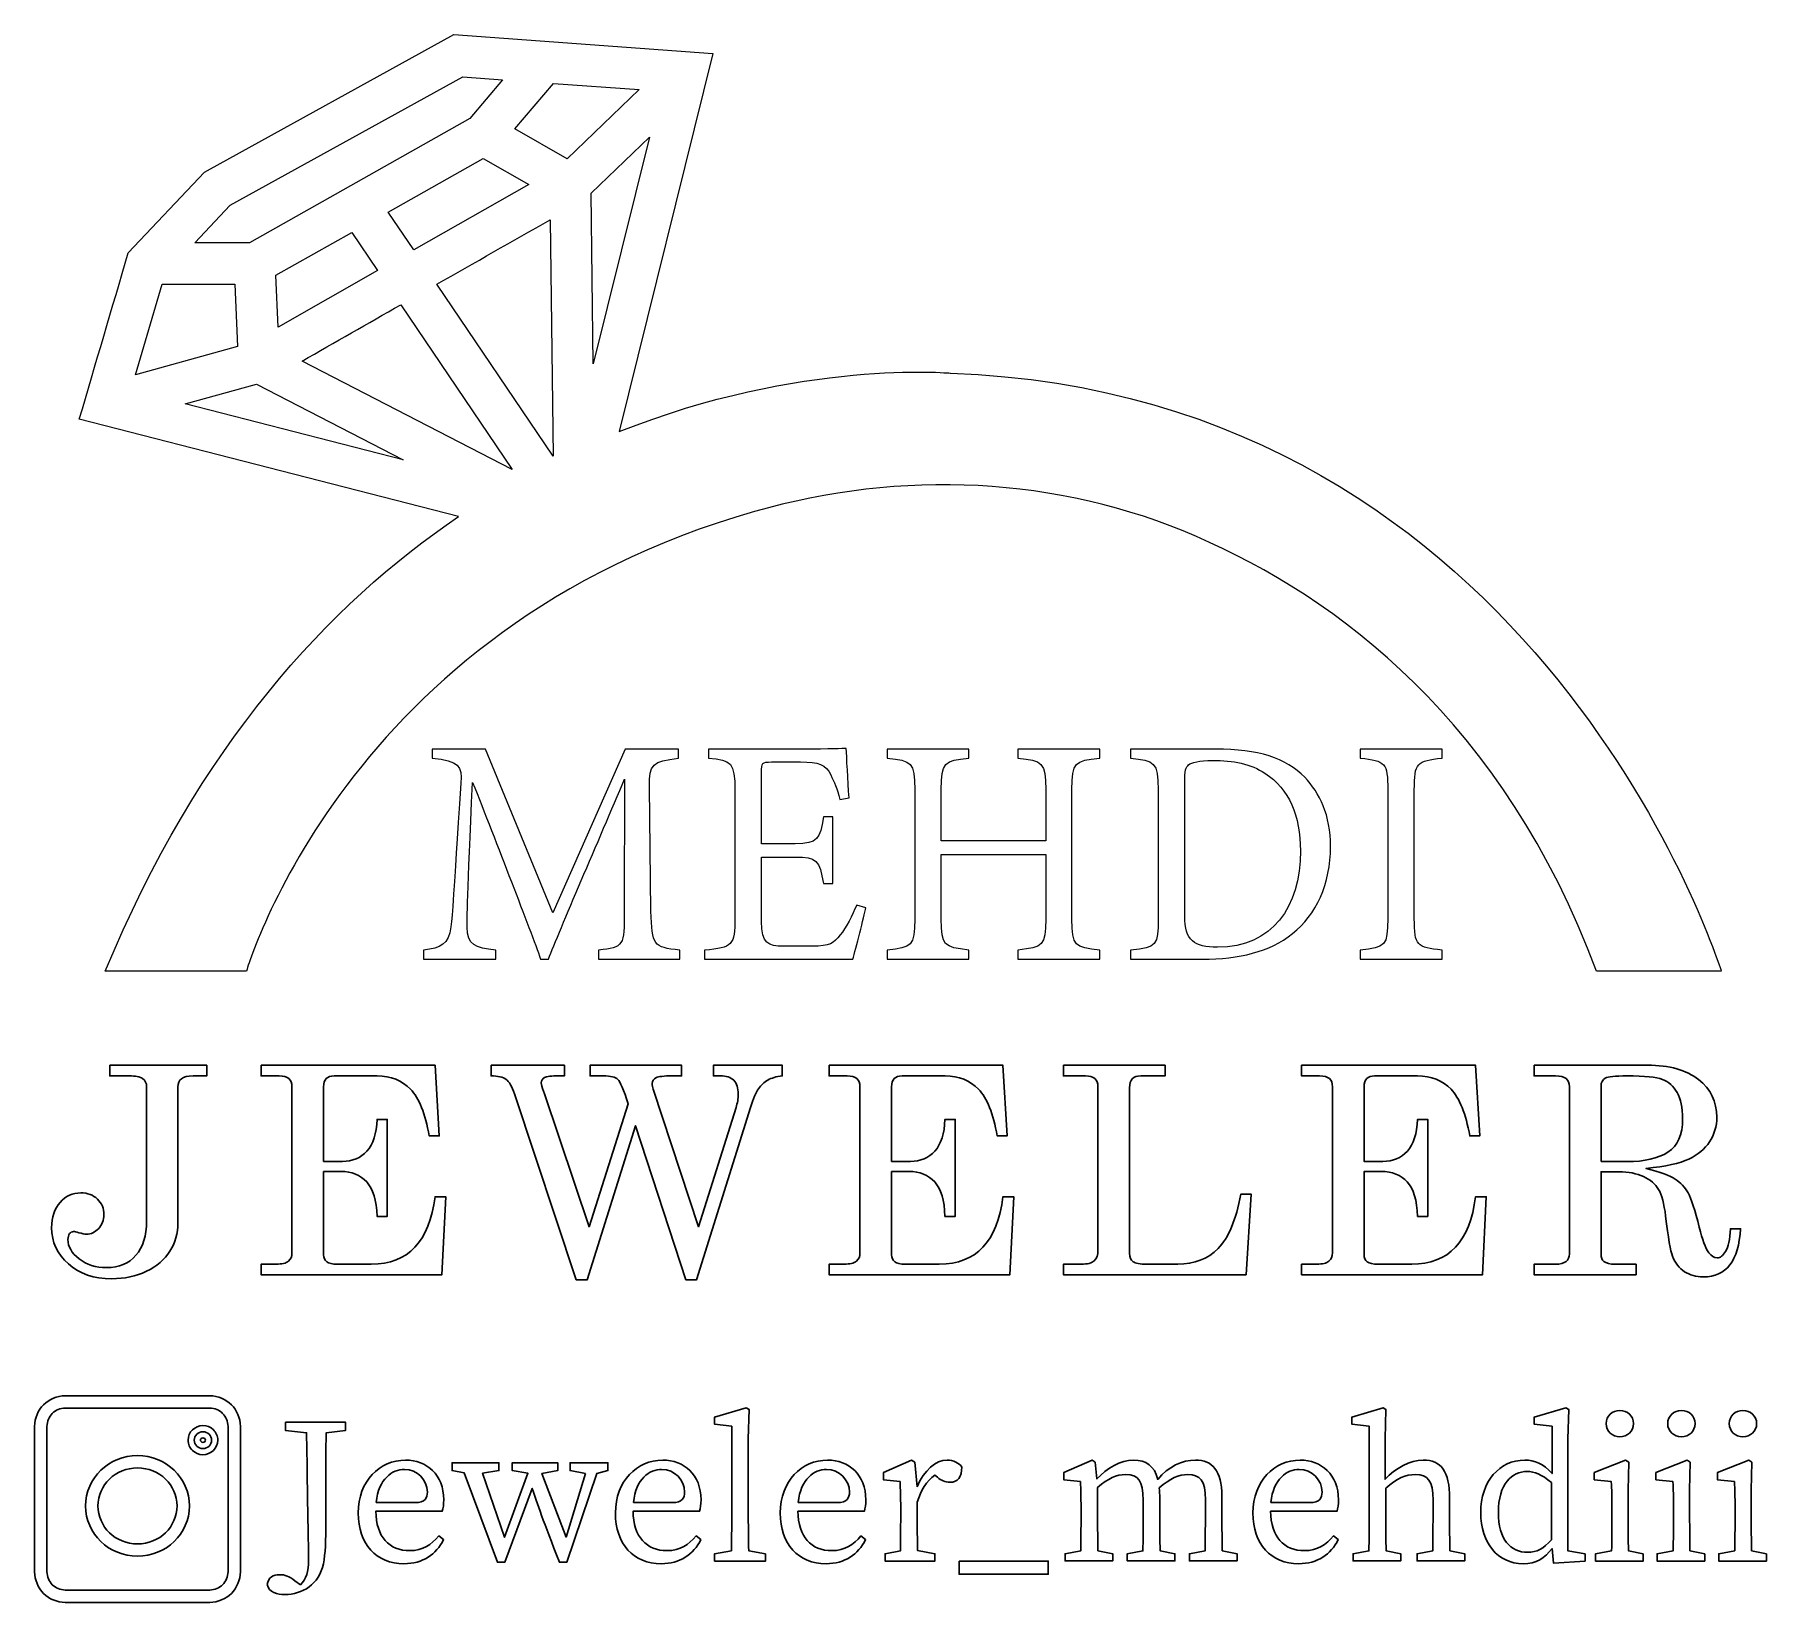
# Model space of a CAD drawing. Header units: millimetres. Extents: x -45 to -1.2, y 38.1 to 77.7.
import ezdxf

# ---------------------------------------------------------------- set-up
doc = ezdxf.new("R2010")
doc.units = ezdxf.units.MM
doc.header["$MEASUREMENT"] = 0
doc.layers.add('Layer 1', color=7, linetype='Continuous')

msp = doc.modelspace()

# ---------------------------------------------------------------- linework, layer by layer
at = {"layer": 'Layer 1', "color": 250, "lineweight": 18}
for points, knots in [([(-39.6274, 54.0376), (-39.6274, 54.0376), (-37.1357, 62.7188), (-26.7736, 65.668), (-23.0736, 66.7214), (-19.131, 66.5676), (-15.6022, 65.0348), (-12.0483, 63.4914), (-7.8407, 60.3658), (-5.4813, 54.0376), (-5.4813, 54.0376), (-2.3292, 54.0376), (-2.3292, 54.0376), (-2.3292, 54.0376), (-6.8469, 68.6419), (-21.8188, 69.1672), (-21.8188, 69.1672), (-25.5951, 69.5201), (-30.2025, 67.6877), (-30.2025, 67.6877), (-27.8333, 77.2529), (-27.8333, 77.2529), (-27.8333, 77.2529), (-34.3854, 77.7292), (-34.3854, 77.7292), (-34.3854, 77.7292), (-40.6146, 74.2926), (-40.6146, 74.2926), (-40.6146, 74.2926), (-40.6861, 74.2531), (-40.6861, 74.2531), (-40.6861, 74.2531), (-42.615, 72.2107), (-42.615, 72.2107), (-43.0293, 70.8073), (-43.4411, 69.4032), (-43.854, 67.9994), (-43.854, 67.9994), (-34.2635, 65.5381), (-34.2635, 65.5381), (-37.5514, 63.3111), (-40.8375, 59.743), (-43.1996, 54.0376), (-43.1996, 54.0376), (-39.6274, 54.0376), (-39.6274, 54.0376)], [0, 0, 0, 0, 0.0666667, 0.0666667, 0.0666667, 0.1333333, 0.1333333, 0.1333333, 0.2, 0.2, 0.2, 0.2666667, 0.2666667, 0.2666667, 0.3333333, 0.3333333, 0.3333333, 0.4, 0.4, 0.4, 0.4666667, 0.4666667, 0.4666667, 0.5333333, 0.5333333, 0.5333333, 0.6, 0.6, 0.6, 0.6666667, 0.6666667, 0.6666667, 0.7333333, 0.7333333, 0.7333333, 0.8, 0.8, 0.8, 0.8666667, 0.8666667, 0.8666667, 0.9333333, 0.9333333, 0.9333333, 1, 1, 1, 1]), ([(-40.9343, 72.467), (-40.9343, 72.467), (-39.5534, 72.467), (-39.5534, 72.467), (-39.5534, 72.467), (-33.9734, 75.6118), (-33.9734, 75.6118), (-33.9734, 75.6118), (-33.1501, 76.5896), (-33.1501, 76.5896), (-33.1501, 76.5896), (-34.1523, 76.6625), (-34.1523, 76.6625), (-34.1523, 76.6625), (-40.0392, 73.4147), (-40.0392, 73.4147), (-40.0392, 73.4147), (-40.9343, 72.467), (-40.9343, 72.467)], [0, 0, 0, 0, 0.1666667, 0.1666667, 0.1666667, 0.3333333, 0.3333333, 0.3333333, 0.5, 0.5, 0.5, 0.6666667, 0.6666667, 0.6666667, 0.8333333, 0.8333333, 0.8333333, 1, 1, 1, 1]), ([(-32.835, 75.3437), (-32.835, 75.3437), (-31.5126, 74.588), (-31.5126, 74.588), (-31.5126, 74.588), (-29.6971, 76.3387), (-29.6971, 76.3387), (-29.6971, 76.3387), (-31.8647, 76.4962), (-31.8647, 76.4962), (-31.8647, 76.4962), (-32.835, 75.3437), (-32.835, 75.3437)], [0, 0, 0, 0, 0.25, 0.25, 0.25, 0.5, 0.5, 0.5, 0.75, 0.75, 0.75, 1, 1, 1, 1]), ([(-30.9074, 73.7189), (-30.9074, 73.7189), (-30.8547, 69.4057), (-30.8547, 69.4057), (-30.8547, 69.4057), (-29.4346, 75.139), (-29.4346, 75.139), (-29.4346, 75.139), (-30.9074, 73.7189), (-30.9074, 73.7189)], [0, 0, 0, 0, 0.3333333, 0.3333333, 0.3333333, 0.6666667, 0.6666667, 0.6666667, 1, 1, 1, 1]), ([(-32.4882, 73.939), (-32.4882, 73.939), (-33.6404, 74.5975), (-33.6404, 74.5975), (-33.6404, 74.5975), (-36.0449, 73.2423), (-36.0449, 73.2423), (-36.0449, 73.2423), (-35.3961, 72.2818), (-35.3961, 72.2818), (-35.3961, 72.2818), (-32.4882, 73.939), (-32.4882, 73.939)], [0, 0, 0, 0, 0.25, 0.25, 0.25, 0.5, 0.5, 0.5, 0.75, 0.75, 0.75, 1, 1, 1, 1]), ([(-38.8815, 71.6437), (-38.8815, 71.6437), (-38.8261, 70.3271), (-38.8261, 70.3271), (-38.8261, 70.3271), (-36.3085, 71.7618), (-36.3085, 71.7618), (-36.3085, 71.7618), (-36.9602, 72.7265), (-36.9602, 72.7265), (-36.9602, 72.7265), (-38.8815, 71.6437), (-38.8815, 71.6437)], [0, 0, 0, 0, 0.25, 0.25, 0.25, 0.5, 0.5, 0.5, 0.75, 0.75, 0.75, 1, 1, 1, 1]), ([(-31.8707, 67.0634), (-31.8707, 67.0634), (-31.9438, 73.0475), (-31.9438, 73.0475), (-32.8998, 72.5043), (-33.8555, 71.9604), (-34.8111, 71.416), (-34.8111, 71.416), (-31.8707, 67.0634), (-31.8707, 67.0634)], [0, 0, 0, 0, 0.3333333, 0.3333333, 0.3333333, 0.6666667, 0.6666667, 0.6666667, 1, 1, 1, 1]), ([(-39.8518, 69.8413), (-39.8518, 69.8413), (-39.9181, 71.4184), (-39.9181, 71.4184), (-39.9181, 71.4184), (-41.7581, 71.4184), (-41.7581, 71.4184), (-41.7581, 71.4184), (-42.4326, 69.1256), (-42.4326, 69.1256), (-42.4326, 69.1256), (-39.8518, 69.8413), (-39.8518, 69.8413)], [0, 0, 0, 0, 0.25, 0.25, 0.25, 0.5, 0.5, 0.5, 0.75, 0.75, 0.75, 1, 1, 1, 1]), ([(-38.2179, 69.472), (-38.2179, 69.472), (-32.9089, 66.7294), (-32.9089, 66.7294), (-32.9089, 66.7294), (-35.7236, 70.896), (-35.7236, 70.896), (-36.5553, 70.4217), (-37.3867, 69.947), (-38.2179, 69.472)], [0, 0, 0, 0, 0.3333333, 0.3333333, 0.3333333, 0.6666667, 0.6666667, 0.6666667, 1, 1, 1, 1]), ([(-35.6644, 66.9755), (-35.6644, 66.9755), (-39.3702, 68.8899), (-39.3702, 68.8899), (-39.3702, 68.8899), (-41.1745, 68.3896), (-41.1745, 68.3896), (-41.1745, 68.3896), (-35.6644, 66.9755), (-35.6644, 66.9755)], [0, 0, 0, 0, 0.3333333, 0.3333333, 0.3333333, 0.6666667, 0.6666667, 0.6666667, 1, 1, 1, 1]), ([(-30.7194, 54.3439), (-30.7194, 54.3439), (-30.7194, 54.5728), (-30.7194, 54.5728), (-30.0865, 54.6381), (-30.0629, 54.6875), (-30.071, 55.562), (-30.071, 55.562), (-30.0629, 58.8979), (-30.0629, 58.8979), (-30.6961, 57.4018), (-31.7153, 55.0636), (-31.9855, 54.3439), (-31.9855, 54.3439), (-32.1863, 54.3439), (-32.1863, 54.3439), (-32.4487, 55.0875), (-33.3212, 57.3362), (-33.9078, 58.8161), (-34.0394, 55.9543), (-34.0468, 55.3087), (-34.0468, 55.1532), (-34.0394, 54.6953), (-33.8464, 54.63), (-33.3212, 54.5728), (-33.3212, 54.5728), (-33.3212, 54.3439), (-33.3212, 54.3439), (-33.3212, 54.3439), (-35.151, 54.3439), (-35.151, 54.3439), (-35.151, 54.3439), (-35.151, 54.5728), (-35.151, 54.5728), (-34.703, 54.6219), (-34.5181, 54.72), (-34.456, 55.1613), (-34.4098, 55.5215), (-34.4021, 55.8157), (-34.2013, 58.7998), (-34.1706, 59.2249), (-34.2479, 59.3639), (-34.927, 59.4295), (-34.927, 59.4295), (-34.927, 59.6585), (-34.927, 59.6585), (-34.927, 59.6585), (-33.5836, 59.6585), (-33.5836, 59.6585), (-33.5836, 59.6585), (-31.8776, 55.513), (-31.8776, 55.513), (-31.8776, 55.513), (-30.0477, 59.6585), (-30.0477, 59.6585), (-30.0477, 59.6585), (-28.6966, 59.6585), (-28.6966, 59.6585), (-28.6966, 59.6585), (-28.6966, 59.4295), (-28.6966, 59.4295), (-29.3605, 59.3477), (-29.4455, 59.2743), (-29.43, 58.7018), (-29.43, 58.7018), (-29.399, 55.562), (-29.399, 55.562), (-29.3683, 54.6875), (-29.345, 54.6466), (-28.6656, 54.5728), (-28.6656, 54.5728), (-28.6656, 54.3439), (-28.6656, 54.3439), (-28.6656, 54.3439), (-30.7194, 54.3439), (-30.7194, 54.3439)], [0, 0, 0, 0, 0.04, 0.04, 0.04, 0.08, 0.08, 0.08, 0.12, 0.12, 0.12, 0.16, 0.16, 0.16, 0.2, 0.2, 0.2, 0.24, 0.24, 0.24, 0.28, 0.28, 0.28, 0.32, 0.32, 0.32, 0.36, 0.36, 0.36, 0.4, 0.4, 0.4, 0.44, 0.44, 0.44, 0.48, 0.48, 0.48, 0.52, 0.52, 0.52, 0.56, 0.56, 0.56, 0.6, 0.6, 0.6, 0.64, 0.64, 0.64, 0.68, 0.68, 0.68, 0.72, 0.72, 0.72, 0.76, 0.76, 0.76, 0.8, 0.8, 0.8, 0.84, 0.84, 0.84, 0.88, 0.88, 0.88, 0.92, 0.92, 0.92, 0.96, 0.96, 0.96, 1, 1, 1, 1]), ([(-23.9617, 55.6437), (-24.0083, 55.431), (-24.2167, 54.5893), (-24.2936, 54.3438), (-24.2936, 54.3438), (-28.0461, 54.3438), (-28.0461, 54.3438), (-28.0461, 54.3438), (-28.0461, 54.5731), (-28.0461, 54.5731), (-27.3279, 54.6299), (-27.2739, 54.7036), (-27.2739, 55.3742), (-27.2739, 55.3742), (-27.2739, 58.6035), (-27.2739, 58.6035), (-27.2739, 59.3313), (-27.3589, 59.3722), (-27.9378, 59.4294), (-27.9378, 59.4294), (-27.9378, 59.6583), (-27.9378, 59.6583), (-27.9378, 59.6583), (-25.5756, 59.6583), (-25.5756, 59.6583), (-24.85, 59.6583), (-24.5487, 59.6665), (-24.4559, 59.6749), (-24.4482, 59.4703), (-24.4175, 58.8572), (-24.3864, 58.4236), (-24.3864, 58.4236), (-24.6179, 58.3831), (-24.6179, 58.3831), (-24.6873, 58.661), (-24.7646, 58.8325), (-24.85, 59.0043), (-24.9735, 59.2742), (-25.1509, 59.3313), (-25.6141, 59.3313), (-25.6141, 59.3313), (-26.3475, 59.3313), (-26.3475, 59.3313), (-26.5867, 59.3313), (-26.6022, 59.307), (-26.6022, 59.0696), (-26.6022, 59.0696), (-26.6022, 57.263), (-26.6022, 57.263), (-26.6022, 57.263), (-25.7453, 57.263), (-25.7453, 57.263), (-25.1661, 57.263), (-25.1276, 57.3854), (-25.0348, 57.9414), (-25.0348, 57.9414), (-24.7957, 57.9414), (-24.7957, 57.9414), (-24.7957, 57.9414), (-24.7957, 56.2572), (-24.7957, 56.2572), (-24.7957, 56.2572), (-25.0348, 56.2572), (-25.0348, 56.2572), (-25.1354, 56.846), (-25.1971, 56.9275), (-25.7531, 56.9275), (-25.7531, 56.9275), (-26.6022, 56.9275), (-26.6022, 56.9275), (-26.6022, 56.9275), (-26.6022, 55.3001), (-26.6022, 55.3001), (-26.6022, 54.7279), (-26.4322, 54.6796), (-26.0462, 54.6708), (-26.0462, 54.6708), (-25.3287, 54.6708), (-25.3287, 54.6708), (-24.8574, 54.6708), (-24.7801, 54.7442), (-24.6104, 54.9576), (-24.4637, 55.129), (-24.3018, 55.4638), (-24.1935, 55.7094), (-24.1935, 55.7094), (-23.9617, 55.6437), (-23.9617, 55.6437)], [0, 0, 0, 0, 0.0344828, 0.0344828, 0.0344828, 0.0689655, 0.0689655, 0.0689655, 0.1034483, 0.1034483, 0.1034483, 0.137931, 0.137931, 0.137931, 0.1724138, 0.1724138, 0.1724138, 0.2068966, 0.2068966, 0.2068966, 0.2413793, 0.2413793, 0.2413793, 0.2758621, 0.2758621, 0.2758621, 0.3103448, 0.3103448, 0.3103448, 0.3448276, 0.3448276, 0.3448276, 0.3793103, 0.3793103, 0.3793103, 0.4137931, 0.4137931, 0.4137931, 0.4482759, 0.4482759, 0.4482759, 0.4827586, 0.4827586, 0.4827586, 0.5172414, 0.5172414, 0.5172414, 0.5517241, 0.5517241, 0.5517241, 0.5862069, 0.5862069, 0.5862069, 0.6206897, 0.6206897, 0.6206897, 0.6551724, 0.6551724, 0.6551724, 0.6896552, 0.6896552, 0.6896552, 0.7241379, 0.7241379, 0.7241379, 0.7586207, 0.7586207, 0.7586207, 0.7931034, 0.7931034, 0.7931034, 0.8275862, 0.8275862, 0.8275862, 0.862069, 0.862069, 0.862069, 0.8965517, 0.8965517, 0.8965517, 0.9310345, 0.9310345, 0.9310345, 0.9655172, 0.9655172, 0.9655172, 1, 1, 1, 1]), ([(-18.0464, 59.4295), (-18.6871, 59.3639), (-18.7492, 59.323), (-18.7492, 58.6361), (-18.7492, 58.6361), (-18.7492, 55.3578), (-18.7492, 55.3578), (-18.7492, 54.6709), (-18.6797, 54.6466), (-18.0464, 54.5728), (-18.0464, 54.5728), (-18.0464, 54.3439), (-18.0464, 54.3439), (-18.0464, 54.3439), (-20.1158, 54.3439), (-20.1158, 54.3439), (-20.1158, 54.3439), (-20.1158, 54.5728), (-20.1158, 54.5728), (-19.4748, 54.6547), (-19.4131, 54.6709), (-19.4131, 55.3578), (-19.4131, 55.3578), (-19.4131, 56.9929), (-19.4131, 56.9929), (-19.4131, 56.9929), (-22.0533, 56.9929), (-22.0533, 56.9929), (-22.0533, 56.9929), (-22.0533, 55.3578), (-22.0533, 55.3578), (-22.0533, 54.6794), (-21.9923, 54.6547), (-21.359, 54.5728), (-21.359, 54.5728), (-21.359, 54.3439), (-21.359, 54.3439), (-21.359, 54.3439), (-23.42, 54.3439), (-23.42, 54.3439), (-23.42, 54.3439), (-23.42, 54.5728), (-23.42, 54.5728), (-22.7948, 54.6466), (-22.7253, 54.6709), (-22.7253, 55.3578), (-22.7253, 55.3578), (-22.7253, 58.6361), (-22.7253, 58.6361), (-22.7253, 59.323), (-22.7948, 59.3639), (-23.42, 59.4295), (-23.42, 59.4295), (-23.42, 59.6585), (-23.42, 59.6585), (-23.42, 59.6585), (-21.359, 59.6585), (-21.359, 59.6585), (-21.359, 59.6585), (-21.359, 59.4295), (-21.359, 59.4295), (-21.9764, 59.372), (-22.0533, 59.3149), (-22.0533, 58.6361), (-22.0533, 58.6361), (-22.0533, 57.3362), (-22.0533, 57.3362), (-22.0533, 57.3362), (-19.4131, 57.3362), (-19.4131, 57.3362), (-19.4131, 57.3362), (-19.4131, 58.6361), (-19.4131, 58.6361), (-19.4131, 59.3149), (-19.4978, 59.372), (-20.1158, 59.4295), (-20.1158, 59.4295), (-20.1158, 59.6585), (-20.1158, 59.6585), (-20.1158, 59.6585), (-18.0464, 59.6585), (-18.0464, 59.6585), (-18.0464, 59.6585), (-18.0464, 59.4295), (-18.0464, 59.4295)], [0, 0, 0, 0, 0.0357143, 0.0357143, 0.0357143, 0.0714286, 0.0714286, 0.0714286, 0.1071429, 0.1071429, 0.1071429, 0.1428571, 0.1428571, 0.1428571, 0.1785714, 0.1785714, 0.1785714, 0.2142857, 0.2142857, 0.2142857, 0.25, 0.25, 0.25, 0.2857143, 0.2857143, 0.2857143, 0.3214286, 0.3214286, 0.3214286, 0.3571429, 0.3571429, 0.3571429, 0.3928571, 0.3928571, 0.3928571, 0.4285714, 0.4285714, 0.4285714, 0.4642857, 0.4642857, 0.4642857, 0.5, 0.5, 0.5, 0.5357143, 0.5357143, 0.5357143, 0.5714286, 0.5714286, 0.5714286, 0.6071429, 0.6071429, 0.6071429, 0.6428571, 0.6428571, 0.6428571, 0.6785714, 0.6785714, 0.6785714, 0.7142857, 0.7142857, 0.7142857, 0.75, 0.75, 0.75, 0.7857143, 0.7857143, 0.7857143, 0.8214286, 0.8214286, 0.8214286, 0.8571429, 0.8571429, 0.8571429, 0.8928571, 0.8928571, 0.8928571, 0.9285714, 0.9285714, 0.9285714, 0.9642857, 0.9642857, 0.9642857, 1, 1, 1, 1]), ([(-15.1184, 59.6585), (-14.0298, 59.6585), (-13.3429, 59.4296), (-12.8638, 58.947), (-12.486, 58.5547), (-12.208, 57.9825), (-12.208, 57.1975), (-12.208, 56.2408), (-12.5784, 55.464), (-13.1729, 54.9902), (-13.7599, 54.5238), (-14.5088, 54.3439), (-15.4585, 54.3439), (-15.4585, 54.3439), (-17.2651, 54.3439), (-17.2651, 54.3439), (-17.2651, 54.3439), (-17.2651, 54.5729), (-17.2651, 54.5729), (-16.6008, 54.6381), (-16.5698, 54.6953), (-16.5698, 55.3656), (-16.5698, 55.3656), (-16.5698, 58.6284), (-16.5698, 58.6284), (-16.5698, 59.3315), (-16.6629, 59.364), (-17.2651, 59.4296), (-17.2651, 59.4296), (-17.2651, 59.6585), (-17.2651, 59.6585), (-17.2651, 59.6585), (-15.1184, 59.6585), (-15.1184, 59.6585)], [0, 0, 0, 0, 0.0909091, 0.0909091, 0.0909091, 0.1818182, 0.1818182, 0.1818182, 0.2727273, 0.2727273, 0.2727273, 0.3636364, 0.3636364, 0.3636364, 0.4545455, 0.4545455, 0.4545455, 0.5454545, 0.5454545, 0.5454545, 0.6363636, 0.6363636, 0.6363636, 0.7272727, 0.7272727, 0.7272727, 0.8181818, 0.8181818, 0.8181818, 0.9090909, 0.9090909, 0.9090909, 1, 1, 1, 1]), ([(-11.4574, 54.3439), (-11.4574, 54.3439), (-11.4574, 54.5728), (-11.4574, 54.5728), (-10.8245, 54.6466), (-10.7624, 54.6794), (-10.7624, 55.3744), (-10.7624, 55.3744), (-10.7624, 58.6199), (-10.7624, 58.6199), (-10.7624, 59.323), (-10.8245, 59.3558), (-11.4574, 59.4295), (-11.4574, 59.4295), (-11.4574, 59.6585), (-11.4574, 59.6585), (-11.4574, 59.6585), (-9.3887, 59.6585), (-9.3887, 59.6585), (-9.3887, 59.6585), (-9.3887, 59.4295), (-9.3887, 59.4295), (-10.0293, 59.3558), (-10.0907, 59.323), (-10.0907, 58.6199), (-10.0907, 58.6199), (-10.0907, 55.3744), (-10.0907, 55.3744), (-10.0907, 54.6709), (-10.0293, 54.6466), (-9.3887, 54.5728), (-9.3887, 54.5728), (-9.3887, 54.3439), (-9.3887, 54.3439), (-9.3887, 54.3439), (-11.4574, 54.3439), (-11.4574, 54.3439)], [0, 0, 0, 0, 0.0833333, 0.0833333, 0.0833333, 0.1666667, 0.1666667, 0.1666667, 0.25, 0.25, 0.25, 0.3333333, 0.3333333, 0.3333333, 0.4166667, 0.4166667, 0.4166667, 0.5, 0.5, 0.5, 0.5833333, 0.5833333, 0.5833333, 0.6666667, 0.6666667, 0.6666667, 0.75, 0.75, 0.75, 0.8333333, 0.8333333, 0.8333333, 0.9166667, 0.9166667, 0.9166667, 1, 1, 1, 1]), ([(-15.8984, 55.4312), (-15.8984, 54.8184), (-15.6515, 54.6466), (-15.0722, 54.6466), (-13.683, 54.6466), (-12.9725, 55.652), (-12.9725, 57.0832), (-12.9725, 57.974), (-13.2582, 58.6528), (-13.8678, 59.0454), (-14.2231, 59.2825), (-14.6711, 59.3721), (-15.1879, 59.3721), (-15.5358, 59.3721), (-15.7206, 59.323), (-15.7986, 59.2578), (-15.8677, 59.2087), (-15.8984, 59.1188), (-15.8984, 58.7999), (-15.8984, 58.7999), (-15.8984, 55.4312), (-15.8984, 55.4312)], [0, 0, 0, 0, 0.1428571, 0.1428571, 0.1428571, 0.2857143, 0.2857143, 0.2857143, 0.4285714, 0.4285714, 0.4285714, 0.5714286, 0.5714286, 0.5714286, 0.7142857, 0.7142857, 0.7142857, 0.8571429, 0.8571429, 0.8571429, 1, 1, 1, 1])]:
    msp.add_open_spline(points, degree=3, knots=knots, dxfattribs=at)
at = {"layer": 'Layer 1', "color": 250}
for points, knots in [([(-43.0827, 51.6609), (-43.0827, 51.6609), (-40.6284, 51.6609), (-40.6284, 51.6609), (-40.6284, 51.6609), (-40.6284, 51.3921), (-40.6284, 51.3921), (-40.6284, 51.3921), (-40.9776, 51.3921), (-40.9776, 51.3921), (-41.1152, 51.3921), (-41.2136, 51.3684), (-41.2722, 51.3204), (-41.3311, 51.2725), (-41.3604, 51.2033), (-41.3604, 51.1127), (-41.3604, 51.1127), (-41.3604, 47.6755), (-41.3604, 47.6755), (-41.3604, 47.4103), (-41.4278, 47.1707), (-41.5629, 46.9573), (-41.698, 46.7435), (-41.8959, 46.5738), (-42.1559, 46.4482), (-42.4163, 46.3226), (-42.7101, 46.2598), (-43.0375, 46.2598), (-43.4831, 46.2598), (-43.8471, 46.3851), (-44.1297, 46.6345), (-44.4123, 46.8839), (-44.5534, 47.1894), (-44.5534, 47.5507), (-44.5534, 47.8174), (-44.4821, 48.0315), (-44.3396, 48.1917), (-44.1971, 48.3515), (-44.0221, 48.4319), (-43.8143, 48.4319), (-43.6443, 48.4319), (-43.5042, 48.3797), (-43.3942, 48.2756), (-43.2841, 48.1716), (-43.2291, 48.04), (-43.2291, 47.8798), (-43.2291, 47.7415), (-43.2739, 47.6251), (-43.3638, 47.5306), (-43.4541, 47.436), (-43.5579, 47.3891), (-43.6757, 47.3891), (-43.7208, 47.3891), (-43.7833, 47.4011), (-43.8634, 47.4247), (-43.9307, 47.4438), (-43.9759, 47.4533), (-43.9981, 47.4533), (-44.0408, 47.4533), (-44.0747, 47.4364), (-44.0997, 47.4036), (-44.1272, 47.3697), (-44.141, 47.3192), (-44.141, 47.2526), (-44.141, 47.0737), (-44.0465, 46.9104), (-43.8574, 46.7633), (-43.6686, 46.6162), (-43.4365, 46.5431), (-43.1617, 46.5431), (-42.8488, 46.5431), (-42.6025, 46.6465), (-42.4223, 46.8532), (-42.2423, 47.0599), (-42.152, 47.3482), (-42.152, 47.7186), (-42.152, 47.7186), (-42.152, 51.1127), (-42.152, 51.1127), (-42.152, 51.2058), (-42.1852, 51.2756), (-42.2515, 51.3222), (-42.3178, 51.3688), (-42.4311, 51.3921), (-42.5912, 51.3921), (-42.5912, 51.3921), (-43.0827, 51.3921), (-43.0827, 51.3921), (-43.0827, 51.3921), (-43.0827, 51.6609), (-43.0827, 51.6609)], [0, 0, 0, 0, 0.0333333, 0.0333333, 0.0333333, 0.0666667, 0.0666667, 0.0666667, 0.1, 0.1, 0.1, 0.1333333, 0.1333333, 0.1333333, 0.1666667, 0.1666667, 0.1666667, 0.2, 0.2, 0.2, 0.2333333, 0.2333333, 0.2333333, 0.2666667, 0.2666667, 0.2666667, 0.3, 0.3, 0.3, 0.3333333, 0.3333333, 0.3333333, 0.3666667, 0.3666667, 0.3666667, 0.4, 0.4, 0.4, 0.4333333, 0.4333333, 0.4333333, 0.4666667, 0.4666667, 0.4666667, 0.5, 0.5, 0.5, 0.5333333, 0.5333333, 0.5333333, 0.5666667, 0.5666667, 0.5666667, 0.6, 0.6, 0.6, 0.6333333, 0.6333333, 0.6333333, 0.6666667, 0.6666667, 0.6666667, 0.7, 0.7, 0.7, 0.7333333, 0.7333333, 0.7333333, 0.7666667, 0.7666667, 0.7666667, 0.8, 0.8, 0.8, 0.8333333, 0.8333333, 0.8333333, 0.8666667, 0.8666667, 0.8666667, 0.9, 0.9, 0.9, 0.9333333, 0.9333333, 0.9333333, 0.9666667, 0.9666667, 0.9666667, 1, 1, 1, 1]), ([(-39.2552, 51.6609), (-39.2552, 51.6609), (-34.8574, 51.6609), (-34.8574, 51.6609), (-34.8574, 51.6609), (-34.7523, 49.8726), (-34.7523, 49.8726), (-34.7523, 49.8726), (-35.0038, 49.8726), (-35.0038, 49.8726), (-35.1037, 50.4367), (-35.2617, 50.8308), (-35.4776, 51.0555), (-35.6939, 51.2795), (-35.9754, 51.3921), (-36.3225, 51.3921), (-36.3225, 51.3921), (-37.4094, 51.3921), (-37.4094, 51.3921), (-37.4969, 51.3921), (-37.5632, 51.3695), (-37.608, 51.324), (-37.6532, 51.2788), (-37.6754, 51.2093), (-37.6754, 51.1165), (-37.6754, 51.1165), (-37.6754, 49.2274), (-37.6754, 49.2274), (-37.6754, 49.2274), (-37.2002, 49.2274), (-37.2002, 49.2274), (-36.9459, 49.2274), (-36.7395, 49.3149), (-36.5811, 49.4892), (-36.4224, 49.6638), (-36.3373, 49.9316), (-36.3246, 50.2917), (-36.3246, 50.2917), (-36.0657, 50.2917), (-36.0657, 50.2917), (-36.0657, 50.2917), (-36.0657, 47.8368), (-36.0657, 47.8368), (-36.0657, 47.8368), (-36.3246, 47.8368), (-36.3246, 47.8368), (-36.3373, 48.2432), (-36.4238, 48.5342), (-36.585, 48.7095), (-36.7455, 48.8852), (-36.9646, 48.9731), (-37.2415, 48.9731), (-37.2415, 48.9731), (-37.6754, 48.9731), (-37.6754, 48.9731), (-37.6754, 48.9731), (-37.6754, 46.8656), (-37.6754, 46.8656), (-37.6754, 46.789), (-37.6486, 46.7305), (-37.595, 46.6899), (-37.5414, 46.6497), (-37.4521, 46.6289), (-37.3269, 46.6289), (-37.3269, 46.6289), (-36.4689, 46.6289), (-36.4689, 46.6289), (-35.5369, 46.6289), (-35, 47.1982), (-34.8574, 48.3349), (-34.8574, 48.3349), (-34.5872, 48.3349), (-34.5872, 48.3349), (-34.5872, 48.3349), (-34.681, 46.3604), (-34.681, 46.3604), (-34.681, 46.3604), (-39.2552, 46.3604), (-39.2552, 46.3604), (-39.2552, 46.3604), (-39.2552, 46.6289), (-39.2552, 46.6289), (-39.2552, 46.6289), (-38.8763, 46.6289), (-38.8763, 46.6289), (-38.7288, 46.6289), (-38.6248, 46.6535), (-38.5648, 46.7022), (-38.5048, 46.7513), (-38.4748, 46.8225), (-38.4748, 46.916), (-38.4748, 46.916), (-38.4748, 51.1165), (-38.4748, 51.1165), (-38.4748, 51.2093), (-38.5009, 51.2788), (-38.5535, 51.324), (-38.6061, 51.3695), (-38.6886, 51.3921), (-38.8011, 51.3921), (-38.8011, 51.3921), (-39.2552, 51.3921), (-39.2552, 51.3921), (-39.2552, 51.3921), (-39.2552, 51.6609), (-39.2552, 51.6609)], [0, 0, 0, 0, 0.0285714, 0.0285714, 0.0285714, 0.0571429, 0.0571429, 0.0571429, 0.0857143, 0.0857143, 0.0857143, 0.1142857, 0.1142857, 0.1142857, 0.1428571, 0.1428571, 0.1428571, 0.1714286, 0.1714286, 0.1714286, 0.2, 0.2, 0.2, 0.2285714, 0.2285714, 0.2285714, 0.2571429, 0.2571429, 0.2571429, 0.2857143, 0.2857143, 0.2857143, 0.3142857, 0.3142857, 0.3142857, 0.3428571, 0.3428571, 0.3428571, 0.3714286, 0.3714286, 0.3714286, 0.4, 0.4, 0.4, 0.4285714, 0.4285714, 0.4285714, 0.4571429, 0.4571429, 0.4571429, 0.4857143, 0.4857143, 0.4857143, 0.5142857, 0.5142857, 0.5142857, 0.5428571, 0.5428571, 0.5428571, 0.5714286, 0.5714286, 0.5714286, 0.6, 0.6, 0.6, 0.6285714, 0.6285714, 0.6285714, 0.6571429, 0.6571429, 0.6571429, 0.6857143, 0.6857143, 0.6857143, 0.7142857, 0.7142857, 0.7142857, 0.7428571, 0.7428571, 0.7428571, 0.7714286, 0.7714286, 0.7714286, 0.8, 0.8, 0.8, 0.8285714, 0.8285714, 0.8285714, 0.8571429, 0.8571429, 0.8571429, 0.8857143, 0.8857143, 0.8857143, 0.9142857, 0.9142857, 0.9142857, 0.9428571, 0.9428571, 0.9428571, 0.9714286, 0.9714286, 0.9714286, 1, 1, 1, 1]), ([(-33.4391, 51.6609), (-33.4391, 51.6609), (-31.5856, 51.6609), (-31.5856, 51.6609), (-31.5856, 51.6609), (-31.5856, 51.3921), (-31.5856, 51.3921), (-31.5856, 51.3921), (-31.7165, 51.3921), (-31.7165, 51.3921), (-31.9105, 51.3921), (-32.0347, 51.3776), (-32.0887, 51.349), (-32.1423, 51.3204), (-32.1691, 51.2749), (-32.1691, 51.2125), (-32.1691, 51.1698), (-32.1501, 51.1021), (-32.1127, 51.0086), (-32.1127, 51.0086), (-32.0901, 50.9405), (-32.0901, 50.9405), (-32.0901, 50.9405), (-30.9609, 47.5754), (-30.9609, 47.5754), (-30.9609, 47.5754), (-29.9692, 50.6837), (-29.9692, 50.6837), (-30.0849, 51.0365), (-30.1735, 51.2432), (-30.2345, 51.3028), (-30.2955, 51.3621), (-30.4172, 51.3921), (-30.5996, 51.3921), (-30.5996, 51.3921), (-30.9365, 51.3921), (-30.9365, 51.3921), (-30.9365, 51.3921), (-30.9365, 51.6609), (-30.9365, 51.6609), (-30.9365, 51.6609), (-28.6212, 51.6609), (-28.6212, 51.6609), (-28.6212, 51.6609), (-28.6212, 51.3921), (-28.6212, 51.3921), (-28.6212, 51.3921), (-28.8611, 51.3921), (-28.8611, 51.3921), (-29.071, 51.3921), (-29.2072, 51.3758), (-29.2696, 51.3441), (-29.3321, 51.3116), (-29.3635, 51.2629), (-29.3635, 51.1984), (-29.3635, 51.1483), (-29.3557, 51.1021), (-29.3409, 51.059), (-29.3409, 51.059), (-28.1916, 47.5754), (-28.1916, 47.5754), (-28.1916, 47.5754), (-27.2451, 50.5895), (-27.2451, 50.5895), (-27.2077, 50.7066), (-27.189, 50.8184), (-27.189, 50.9264), (-27.189, 51.0862), (-27.2271, 51.2037), (-27.3029, 51.2792), (-27.3795, 51.3547), (-27.4934, 51.3921), (-27.6458, 51.3921), (-27.6458, 51.3921), (-27.818, 51.3921), (-27.818, 51.3921), (-27.818, 51.3921), (-27.818, 51.6609), (-27.818, 51.6609), (-27.818, 51.6609), (-26.077, 51.6609), (-26.077, 51.6609), (-26.077, 51.6609), (-26.077, 51.3921), (-26.077, 51.3921), (-26.2298, 51.373), (-26.3511, 51.3381), (-26.4414, 51.2862), (-26.5314, 51.2354), (-26.6097, 51.1617), (-26.676, 51.0661), (-26.7423, 50.9701), (-26.8094, 50.8117), (-26.8768, 50.5895), (-26.8768, 50.5895), (-28.2441, 46.2348), (-28.2441, 46.2348), (-28.2441, 46.2348), (-28.5112, 46.2348), (-28.5112, 46.2348), (-28.5112, 46.2348), (-29.7879, 50.1305), (-29.7879, 50.1305), (-29.7879, 50.1305), (-31.0057, 46.2348), (-31.0057, 46.2348), (-31.0057, 46.2348), (-31.2868, 46.2348), (-31.2868, 46.2348), (-31.2868, 46.2348), (-32.8496, 50.9405), (-32.8496, 50.9405), (-32.9121, 51.1243), (-32.983, 51.246), (-33.0617, 51.3042), (-33.1407, 51.3628), (-33.2666, 51.3921), (-33.4391, 51.3921), (-33.4391, 51.3921), (-33.4391, 51.6609), (-33.4391, 51.6609)], [0, 0, 0, 0, 0.025, 0.025, 0.025, 0.05, 0.05, 0.05, 0.075, 0.075, 0.075, 0.1, 0.1, 0.1, 0.125, 0.125, 0.125, 0.15, 0.15, 0.15, 0.175, 0.175, 0.175, 0.2, 0.2, 0.2, 0.225, 0.225, 0.225, 0.25, 0.25, 0.25, 0.275, 0.275, 0.275, 0.3, 0.3, 0.3, 0.325, 0.325, 0.325, 0.35, 0.35, 0.35, 0.375, 0.375, 0.375, 0.4, 0.4, 0.4, 0.425, 0.425, 0.425, 0.45, 0.45, 0.45, 0.475, 0.475, 0.475, 0.5, 0.5, 0.5, 0.525, 0.525, 0.525, 0.55, 0.55, 0.55, 0.575, 0.575, 0.575, 0.6, 0.6, 0.6, 0.625, 0.625, 0.625, 0.65, 0.65, 0.65, 0.675, 0.675, 0.675, 0.7, 0.7, 0.7, 0.725, 0.725, 0.725, 0.75, 0.75, 0.75, 0.775, 0.775, 0.775, 0.8, 0.8, 0.8, 0.825, 0.825, 0.825, 0.85, 0.85, 0.85, 0.875, 0.875, 0.875, 0.9, 0.9, 0.9, 0.925, 0.925, 0.925, 0.95, 0.95, 0.95, 0.975, 0.975, 0.975, 1, 1, 1, 1]), ([(-24.8913, 51.6609), (-24.8913, 51.6609), (-20.4939, 51.6609), (-20.4939, 51.6609), (-20.4939, 51.6609), (-20.3881, 49.8726), (-20.3881, 49.8726), (-20.3881, 49.8726), (-20.64, 49.8726), (-20.64, 49.8726), (-20.7395, 50.4367), (-20.8975, 50.8308), (-21.1138, 51.0555), (-21.3297, 51.2795), (-21.6115, 51.3921), (-21.9594, 51.3921), (-21.9594, 51.3921), (-23.0456, 51.3921), (-23.0456, 51.3921), (-23.1331, 51.3921), (-23.1994, 51.3695), (-23.2442, 51.324), (-23.289, 51.2788), (-23.3116, 51.2093), (-23.3116, 51.1165), (-23.3116, 51.1165), (-23.3116, 49.2274), (-23.3116, 49.2274), (-23.3116, 49.2274), (-22.8364, 49.2274), (-22.8364, 49.2274), (-22.582, 49.2274), (-22.3753, 49.3149), (-22.2169, 49.4892), (-22.0585, 49.6638), (-21.9735, 49.9316), (-21.9612, 50.2917), (-21.9612, 50.2917), (-21.7015, 50.2917), (-21.7015, 50.2917), (-21.7015, 50.2917), (-21.7015, 47.8368), (-21.7015, 47.8368), (-21.7015, 47.8368), (-21.9612, 47.8368), (-21.9612, 47.8368), (-21.9735, 48.2432), (-22.0596, 48.5342), (-22.2211, 48.7095), (-22.3817, 48.8852), (-22.6004, 48.9731), (-22.8777, 48.9731), (-22.8777, 48.9731), (-23.3116, 48.9731), (-23.3116, 48.9731), (-23.3116, 48.9731), (-23.3116, 46.8656), (-23.3116, 46.8656), (-23.3116, 46.789), (-23.2848, 46.7305), (-23.2312, 46.6899), (-23.1772, 46.6497), (-23.0879, 46.6289), (-22.963, 46.6289), (-22.963, 46.6289), (-22.1044, 46.6289), (-22.1044, 46.6289), (-21.1727, 46.6289), (-20.6354, 47.1982), (-20.4939, 48.3349), (-20.4939, 48.3349), (-20.223, 48.3349), (-20.223, 48.3349), (-20.223, 48.3349), (-20.3172, 46.3604), (-20.3172, 46.3604), (-20.3172, 46.3604), (-24.8913, 46.3604), (-24.8913, 46.3604), (-24.8913, 46.3604), (-24.8913, 46.6289), (-24.8913, 46.6289), (-24.8913, 46.6289), (-24.5124, 46.6289), (-24.5124, 46.6289), (-24.365, 46.6289), (-24.2609, 46.6535), (-24.2009, 46.7022), (-24.141, 46.7513), (-24.111, 46.8225), (-24.111, 46.916), (-24.111, 46.916), (-24.111, 51.1165), (-24.111, 51.1165), (-24.111, 51.2093), (-24.1371, 51.2788), (-24.1896, 51.324), (-24.2422, 51.3695), (-24.3248, 51.3921), (-24.4373, 51.3921), (-24.4373, 51.3921), (-24.8913, 51.3921), (-24.8913, 51.3921), (-24.8913, 51.3921), (-24.8913, 51.6609), (-24.8913, 51.6609)], [0, 0, 0, 0, 0.0285714, 0.0285714, 0.0285714, 0.0571429, 0.0571429, 0.0571429, 0.0857143, 0.0857143, 0.0857143, 0.1142857, 0.1142857, 0.1142857, 0.1428571, 0.1428571, 0.1428571, 0.1714286, 0.1714286, 0.1714286, 0.2, 0.2, 0.2, 0.2285714, 0.2285714, 0.2285714, 0.2571429, 0.2571429, 0.2571429, 0.2857143, 0.2857143, 0.2857143, 0.3142857, 0.3142857, 0.3142857, 0.3428571, 0.3428571, 0.3428571, 0.3714286, 0.3714286, 0.3714286, 0.4, 0.4, 0.4, 0.4285714, 0.4285714, 0.4285714, 0.4571429, 0.4571429, 0.4571429, 0.4857143, 0.4857143, 0.4857143, 0.5142857, 0.5142857, 0.5142857, 0.5428571, 0.5428571, 0.5428571, 0.5714286, 0.5714286, 0.5714286, 0.6, 0.6, 0.6, 0.6285714, 0.6285714, 0.6285714, 0.6571429, 0.6571429, 0.6571429, 0.6857143, 0.6857143, 0.6857143, 0.7142857, 0.7142857, 0.7142857, 0.7428571, 0.7428571, 0.7428571, 0.7714286, 0.7714286, 0.7714286, 0.8, 0.8, 0.8, 0.8285714, 0.8285714, 0.8285714, 0.8571429, 0.8571429, 0.8571429, 0.8857143, 0.8857143, 0.8857143, 0.9142857, 0.9142857, 0.9142857, 0.9428571, 0.9428571, 0.9428571, 0.9714286, 0.9714286, 0.9714286, 1, 1, 1, 1]), ([(-18.9663, 51.6609), (-18.9663, 51.6609), (-16.3924, 51.6609), (-16.3924, 51.6609), (-16.3924, 51.6609), (-16.3924, 51.3921), (-16.3924, 51.3921), (-16.3924, 51.3921), (-17.0077, 51.3921), (-17.0077, 51.3921), (-17.1054, 51.3921), (-17.1773, 51.3674), (-17.2236, 51.3187), (-17.2698, 51.27), (-17.2931, 51.1927), (-17.2931, 51.0876), (-17.2931, 51.0876), (-17.2931, 46.9054), (-17.2931, 46.9054), (-17.2931, 46.8045), (-17.2638, 46.7336), (-17.2049, 46.6916), (-17.1463, 46.65), (-17.0285, 46.6289), (-16.8507, 46.6289), (-16.8507, 46.6289), (-16.0714, 46.6289), (-16.0714, 46.6289), (-15.6565, 46.6289), (-15.3171, 46.7611), (-15.054, 47.025), (-14.7904, 47.2889), (-14.5985, 47.7472), (-14.4786, 48.3998), (-14.4786, 48.3998), (-14.2158, 48.3998), (-14.2158, 48.3998), (-14.2158, 48.3998), (-14.3435, 46.3604), (-14.3435, 46.3604), (-14.3435, 46.3604), (-18.9663, 46.3604), (-18.9663, 46.3604), (-18.9663, 46.3604), (-18.9663, 46.6289), (-18.9663, 46.6289), (-18.9663, 46.6289), (-18.5126, 46.6289), (-18.5126, 46.6289), (-18.357, 46.6289), (-18.2484, 46.6571), (-18.1859, 46.7135), (-18.1231, 46.7693), (-18.0921, 46.8599), (-18.0921, 46.9841), (-18.0921, 46.9841), (-18.0921, 51.1236), (-18.0921, 51.1236), (-18.0921, 51.2121), (-18.1186, 51.2788), (-18.1708, 51.324), (-18.2233, 51.3695), (-18.3006, 51.3921), (-18.4032, 51.3921), (-18.4032, 51.3921), (-18.9663, 51.3921), (-18.9663, 51.3921), (-18.9663, 51.3921), (-18.9663, 51.6609), (-18.9663, 51.6609)], [0, 0, 0, 0, 0.0434783, 0.0434783, 0.0434783, 0.0869565, 0.0869565, 0.0869565, 0.1304348, 0.1304348, 0.1304348, 0.173913, 0.173913, 0.173913, 0.2173913, 0.2173913, 0.2173913, 0.2608696, 0.2608696, 0.2608696, 0.3043478, 0.3043478, 0.3043478, 0.3478261, 0.3478261, 0.3478261, 0.3913043, 0.3913043, 0.3913043, 0.4347826, 0.4347826, 0.4347826, 0.4782609, 0.4782609, 0.4782609, 0.5217391, 0.5217391, 0.5217391, 0.5652174, 0.5652174, 0.5652174, 0.6086957, 0.6086957, 0.6086957, 0.6521739, 0.6521739, 0.6521739, 0.6956522, 0.6956522, 0.6956522, 0.7391304, 0.7391304, 0.7391304, 0.7826087, 0.7826087, 0.7826087, 0.826087, 0.826087, 0.826087, 0.8695652, 0.8695652, 0.8695652, 0.9130435, 0.9130435, 0.9130435, 0.9565217, 0.9565217, 0.9565217, 1, 1, 1, 1]), ([(-12.9405, 51.6609), (-12.9405, 51.6609), (-8.5424, 51.6609), (-8.5424, 51.6609), (-8.5424, 51.6609), (-8.4369, 49.8726), (-8.4369, 49.8726), (-8.4369, 49.8726), (-8.6885, 49.8726), (-8.6885, 49.8726), (-8.7886, 50.4367), (-8.9467, 50.8308), (-9.1626, 51.0555), (-9.3788, 51.2795), (-9.6604, 51.3921), (-10.0078, 51.3921), (-10.0078, 51.3921), (-11.0944, 51.3921), (-11.0944, 51.3921), (-11.1819, 51.3921), (-11.2482, 51.3695), (-11.293, 51.324), (-11.3378, 51.2788), (-11.3604, 51.2093), (-11.3604, 51.1165), (-11.3604, 51.1165), (-11.3604, 49.2274), (-11.3604, 49.2274), (-11.3604, 49.2274), (-10.8856, 49.2274), (-10.8856, 49.2274), (-10.6305, 49.2274), (-10.4245, 49.3149), (-10.2657, 49.4892), (-10.1077, 49.6638), (-10.0223, 49.9316), (-10.0096, 50.2917), (-10.0096, 50.2917), (-9.7503, 50.2917), (-9.7503, 50.2917), (-9.7503, 50.2917), (-9.7503, 47.8368), (-9.7503, 47.8368), (-9.7503, 47.8368), (-10.0096, 47.8368), (-10.0096, 47.8368), (-10.0223, 48.2432), (-10.1087, 48.5342), (-10.27, 48.7095), (-10.4308, 48.8852), (-10.6495, 48.9731), (-10.9261, 48.9731), (-10.9261, 48.9731), (-11.3604, 48.9731), (-11.3604, 48.9731), (-11.3604, 48.9731), (-11.3604, 46.8656), (-11.3604, 46.8656), (-11.3604, 46.789), (-11.3336, 46.7305), (-11.28, 46.6899), (-11.2263, 46.6497), (-11.1371, 46.6289), (-11.0118, 46.6289), (-11.0118, 46.6289), (-10.1539, 46.6289), (-10.1539, 46.6289), (-9.2219, 46.6289), (-8.6849, 47.1982), (-8.5424, 48.3349), (-8.5424, 48.3349), (-8.2722, 48.3349), (-8.2722, 48.3349), (-8.2722, 48.3349), (-8.3657, 46.3604), (-8.3657, 46.3604), (-8.3657, 46.3604), (-12.9405, 46.3604), (-12.9405, 46.3604), (-12.9405, 46.3604), (-12.9405, 46.6289), (-12.9405, 46.6289), (-12.9405, 46.6289), (-12.5609, 46.6289), (-12.5609, 46.6289), (-12.4134, 46.6289), (-12.3101, 46.6535), (-12.2497, 46.7022), (-12.1898, 46.7513), (-12.1598, 46.8225), (-12.1598, 46.916), (-12.1598, 46.916), (-12.1598, 51.1165), (-12.1598, 51.1165), (-12.1598, 51.2093), (-12.1859, 51.2788), (-12.2388, 51.324), (-12.291, 51.3695), (-12.3736, 51.3921), (-12.4861, 51.3921), (-12.4861, 51.3921), (-12.9405, 51.3921), (-12.9405, 51.3921), (-12.9405, 51.3921), (-12.9405, 51.6609), (-12.9405, 51.6609)], [0, 0, 0, 0, 0.0285714, 0.0285714, 0.0285714, 0.0571429, 0.0571429, 0.0571429, 0.0857143, 0.0857143, 0.0857143, 0.1142857, 0.1142857, 0.1142857, 0.1428571, 0.1428571, 0.1428571, 0.1714286, 0.1714286, 0.1714286, 0.2, 0.2, 0.2, 0.2285714, 0.2285714, 0.2285714, 0.2571429, 0.2571429, 0.2571429, 0.2857143, 0.2857143, 0.2857143, 0.3142857, 0.3142857, 0.3142857, 0.3428571, 0.3428571, 0.3428571, 0.3714286, 0.3714286, 0.3714286, 0.4, 0.4, 0.4, 0.4285714, 0.4285714, 0.4285714, 0.4571429, 0.4571429, 0.4571429, 0.4857143, 0.4857143, 0.4857143, 0.5142857, 0.5142857, 0.5142857, 0.5428571, 0.5428571, 0.5428571, 0.5714286, 0.5714286, 0.5714286, 0.6, 0.6, 0.6, 0.6285714, 0.6285714, 0.6285714, 0.6571429, 0.6571429, 0.6571429, 0.6857143, 0.6857143, 0.6857143, 0.7142857, 0.7142857, 0.7142857, 0.7428571, 0.7428571, 0.7428571, 0.7714286, 0.7714286, 0.7714286, 0.8, 0.8, 0.8, 0.8285714, 0.8285714, 0.8285714, 0.8571429, 0.8571429, 0.8571429, 0.8857143, 0.8857143, 0.8857143, 0.9142857, 0.9142857, 0.9142857, 0.9428571, 0.9428571, 0.9428571, 0.9714286, 0.9714286, 0.9714286, 1, 1, 1, 1]), ([(-7.0608, 51.6608), (-7.0608, 51.6608), (-4.1937, 51.6608), (-4.1937, 51.6608), (-3.6385, 51.6608), (-3.2077, 51.5401), (-2.9008, 51.2988), (-2.5946, 51.0575), (-2.4411, 50.7411), (-2.4411, 50.3491), (-2.4411, 50.1149), (-2.5018, 49.9068), (-2.6235, 49.7237), (-2.7449, 49.5409), (-2.9199, 49.3952), (-3.1488, 49.2866), (-3.3774, 49.1779), (-3.7373, 49.0993), (-4.228, 49.052), (-3.871, 48.9588), (-3.6251, 48.8671), (-3.4903, 48.7775), (-3.3555, 48.6879), (-3.2472, 48.5722), (-3.1665, 48.43), (-3.085, 48.2882), (-2.9915, 47.9982), (-2.8853, 47.5611), (-2.8094, 47.2475), (-2.7294, 47.0341), (-2.644, 46.9194), (-2.5791, 46.8312), (-2.5092, 46.7868), (-2.4337, 46.7868), (-2.3565, 46.7868), (-2.2845, 46.8411), (-2.2178, 46.9501), (-2.1515, 47.0584), (-2.1113, 47.2503), (-2.0961, 47.5255), (-2.0961, 47.5255), (-1.8411, 47.5255), (-1.8411, 47.5255), (-1.8883, 46.7127), (-2.2023, 46.3063), (-2.783, 46.3063), (-2.9654, 46.3063), (-3.1238, 46.3508), (-3.2575, 46.439), (-3.3915, 46.5275), (-3.4921, 46.6577), (-3.5595, 46.8298), (-3.612, 46.9589), (-3.6709, 47.2969), (-3.7358, 47.8441), (-3.7736, 48.1619), (-3.8329, 48.3877), (-3.9143, 48.5218), (-3.9951, 48.6555), (-4.1225, 48.7627), (-4.295, 48.8438), (-4.4675, 48.925), (-4.6739, 48.9659), (-4.9141, 48.9659), (-4.9141, 48.9659), (-5.3685, 48.9659), (-5.3685, 48.9659), (-5.3685, 48.9659), (-5.3685, 46.8835), (-5.3685, 46.8835), (-5.3685, 46.7953), (-5.3449, 46.7328), (-5.2972, 46.6972), (-5.2369, 46.6517), (-5.1431, 46.6291), (-5.0154, 46.6291), (-5.0154, 46.6291), (-4.4827, 46.6291), (-4.4827, 46.6291), (-4.4827, 46.6291), (-4.4827, 46.3603), (-4.4827, 46.3603), (-4.4827, 46.3603), (-7.0608, 46.3603), (-7.0608, 46.3603), (-7.0608, 46.3603), (-7.0608, 46.6291), (-7.0608, 46.6291), (-7.0608, 46.6291), (-6.5164, 46.6291), (-6.5164, 46.6291), (-6.3965, 46.6291), (-6.3083, 46.6517), (-6.2519, 46.6972), (-6.1958, 46.7423), (-6.1675, 46.8048), (-6.1675, 46.8835), (-6.1675, 46.8835), (-6.1675, 51.12), (-6.1675, 51.12), (-6.1675, 51.2106), (-6.1961, 51.2787), (-6.254, 51.3239), (-6.3115, 51.3694), (-6.399, 51.392), (-6.5164, 51.392), (-6.5164, 51.392), (-7.0608, 51.392), (-7.0608, 51.392), (-7.0608, 51.392), (-7.0608, 51.6608), (-7.0608, 51.6608)], [0, 0, 0, 0, 0.027027, 0.027027, 0.027027, 0.0540541, 0.0540541, 0.0540541, 0.0810811, 0.0810811, 0.0810811, 0.1081081, 0.1081081, 0.1081081, 0.1351351, 0.1351351, 0.1351351, 0.1621622, 0.1621622, 0.1621622, 0.1891892, 0.1891892, 0.1891892, 0.2162162, 0.2162162, 0.2162162, 0.2432432, 0.2432432, 0.2432432, 0.2702703, 0.2702703, 0.2702703, 0.2972973, 0.2972973, 0.2972973, 0.3243243, 0.3243243, 0.3243243, 0.3513514, 0.3513514, 0.3513514, 0.3783784, 0.3783784, 0.3783784, 0.4054054, 0.4054054, 0.4054054, 0.4324324, 0.4324324, 0.4324324, 0.4594595, 0.4594595, 0.4594595, 0.4864865, 0.4864865, 0.4864865, 0.5135135, 0.5135135, 0.5135135, 0.5405405, 0.5405405, 0.5405405, 0.5675676, 0.5675676, 0.5675676, 0.5945946, 0.5945946, 0.5945946, 0.6216216, 0.6216216, 0.6216216, 0.6486486, 0.6486486, 0.6486486, 0.6756757, 0.6756757, 0.6756757, 0.7027027, 0.7027027, 0.7027027, 0.7297297, 0.7297297, 0.7297297, 0.7567568, 0.7567568, 0.7567568, 0.7837838, 0.7837838, 0.7837838, 0.8108108, 0.8108108, 0.8108108, 0.8378378, 0.8378378, 0.8378378, 0.8648649, 0.8648649, 0.8648649, 0.8918919, 0.8918919, 0.8918919, 0.9189189, 0.9189189, 0.9189189, 0.9459459, 0.9459459, 0.9459459, 0.972973, 0.972973, 0.972973, 1, 1, 1, 1]), ([(-5.3685, 49.2238), (-5.3685, 49.2238), (-4.7116, 49.2238), (-4.7116, 49.2238), (-4.2714, 49.2238), (-3.9267, 49.3032), (-3.678, 49.4619), (-3.4293, 49.6207), (-3.3044, 49.9025), (-3.3044, 50.3079), (-3.3044, 50.5873), (-3.3513, 50.8078), (-3.4452, 50.9697), (-3.5386, 51.132), (-3.6621, 51.2431), (-3.8149, 51.3027), (-3.9669, 51.3623), (-4.2675, 51.392), (-4.7148, 51.392), (-5.0104, 51.392), (-5.1932, 51.3726), (-5.263, 51.333), (-5.3332, 51.2935), (-5.3685, 51.2261), (-5.3685, 51.1313), (-5.3685, 51.1313), (-5.3685, 49.2238), (-5.3685, 49.2238)], [0, 0, 0, 0, 0.1111111, 0.1111111, 0.1111111, 0.2222222, 0.2222222, 0.2222222, 0.3333333, 0.3333333, 0.3333333, 0.4444444, 0.4444444, 0.4444444, 0.5555556, 0.5555556, 0.5555556, 0.6666667, 0.6666667, 0.6666667, 0.7777778, 0.7777778, 0.7777778, 0.8888889, 0.8888889, 0.8888889, 1, 1, 1, 1]), ([(-40.5546, 38.0747), (-40.5546, 38.0747), (-44.209, 38.0747), (-44.209, 38.0747), (-44.4229, 38.0747), (-44.6166, 38.1615), (-44.7566, 38.3015), (-44.8966, 38.4422), (-44.9832, 38.6358), (-44.9832, 38.8493), (-44.9832, 38.8493), (-44.9832, 42.5256), (-44.9832, 42.5256), (-44.9832, 42.7394), (-44.8964, 42.9333), (-44.7564, 43.0733), (-44.6159, 43.2132), (-44.4223, 43.3001), (-44.209, 43.3001), (-44.209, 43.3001), (-40.5546, 43.3001), (-40.5546, 43.3001), (-40.3412, 43.3001), (-40.1474, 43.2131), (-40.0072, 43.0727), (-39.8672, 42.9326), (-39.7805, 42.7389), (-39.7805, 42.5256), (-39.7805, 42.5256), (-39.7805, 38.8493), (-39.7805, 38.8493), (-39.7805, 38.6358), (-39.8671, 38.4422), (-40.0071, 38.3021), (-40.1473, 38.1617), (-40.341, 38.0747), (-40.5546, 38.0747)], [0, 0, 0, 0, 0.0833333, 0.0833333, 0.0833333, 0.1666667, 0.1666667, 0.1666667, 0.25, 0.25, 0.25, 0.3333333, 0.3333333, 0.3333333, 0.4166667, 0.4166667, 0.4166667, 0.5, 0.5, 0.5, 0.5833333, 0.5833333, 0.5833333, 0.6666667, 0.6666667, 0.6666667, 0.75, 0.75, 0.75, 0.8333333, 0.8333333, 0.8333333, 0.9166667, 0.9166667, 0.9166667, 1, 1, 1, 1]), ([(-44.209, 38.3869), (-44.209, 38.3869), (-40.5546, 38.3869), (-40.5546, 38.3869), (-40.4266, 38.3869), (-40.311, 38.4385), (-40.2279, 38.5217), (-40.1444, 38.6053), (-40.0927, 38.7212), (-40.0927, 38.8493), (-40.0927, 38.8493), (-40.0927, 42.5256), (-40.0927, 42.5256), (-40.0927, 42.6535), (-40.1445, 42.7695), (-40.228, 42.8531), (-40.3111, 42.9363), (-40.4267, 42.9879), (-40.5546, 42.9879), (-40.5546, 42.9879), (-44.209, 42.9879), (-44.209, 42.9879), (-44.3369, 42.9879), (-44.4525, 42.9363), (-44.5356, 42.8531), (-44.6192, 42.7689), (-44.671, 42.6531), (-44.671, 42.5256), (-44.671, 42.5256), (-44.671, 38.8493), (-44.671, 38.8493), (-44.671, 38.7214), (-44.6194, 38.6056), (-44.5361, 38.522), (-44.4522, 38.4387), (-44.3366, 38.3869), (-44.209, 38.3869)], [0, 0, 0, 0, 0.0833333, 0.0833333, 0.0833333, 0.1666667, 0.1666667, 0.1666667, 0.25, 0.25, 0.25, 0.3333333, 0.3333333, 0.3333333, 0.4166667, 0.4166667, 0.4166667, 0.5, 0.5, 0.5, 0.5833333, 0.5833333, 0.5833333, 0.6666667, 0.6666667, 0.6666667, 0.75, 0.75, 0.75, 0.8333333, 0.8333333, 0.8333333, 0.9166667, 0.9166667, 0.9166667, 1, 1, 1, 1]), ([(-26.4992, 39.3043), (-26.4992, 39.3043), (-26.4992, 39.1209), (-26.4992, 39.1209), (-26.4992, 39.1209), (-26.9183, 39.1209), (-26.9183, 39.1209), (-26.9183, 39.1209), (-27.3691, 39.1209), (-27.3691, 39.1209), (-27.3691, 39.1209), (-27.7886, 39.1209), (-27.7886, 39.1209), (-27.7886, 39.1209), (-27.7886, 39.3043), (-27.7886, 39.3043), (-27.7886, 39.3043), (-27.3627, 39.3799), (-27.3627, 39.3799), (-27.3566, 39.6606), (-27.3533, 39.941), (-27.3533, 40.2216), (-27.3533, 40.2216), (-27.3533, 42.5277), (-27.3533, 42.5277), (-27.3533, 42.5277), (-27.7886, 42.5799), (-27.7886, 42.5799), (-27.7886, 42.5799), (-27.7886, 42.7633), (-27.7886, 42.7633), (-27.7886, 42.7633), (-26.9867, 42.9993), (-26.9867, 42.9993), (-26.9867, 42.9993), (-26.9133, 42.957), (-26.9133, 42.957), (-26.9133, 42.957), (-26.9342, 42.213), (-26.9342, 42.213), (-26.9342, 42.213), (-26.9342, 40.2216), (-26.9342, 40.2216), (-26.9342, 39.941), (-26.9311, 39.6606), (-26.9249, 39.3799), (-26.9249, 39.3799), (-26.4992, 39.3043), (-26.4992, 39.3043)], [0, 0, 0, 0, 0.0625, 0.0625, 0.0625, 0.125, 0.125, 0.125, 0.1875, 0.1875, 0.1875, 0.25, 0.25, 0.25, 0.3125, 0.3125, 0.3125, 0.375, 0.375, 0.375, 0.4375, 0.4375, 0.4375, 0.5, 0.5, 0.5, 0.5625, 0.5625, 0.5625, 0.625, 0.625, 0.625, 0.6875, 0.6875, 0.6875, 0.75, 0.75, 0.75, 0.8125, 0.8125, 0.8125, 0.875, 0.875, 0.875, 0.9375, 0.9375, 0.9375, 1, 1, 1, 1]), ([(-9.1909, 39.3794), (-9.1909, 39.3794), (-8.8165, 39.3043), (-8.8165, 39.3043), (-8.8165, 39.3043), (-8.8165, 39.1212), (-8.8165, 39.1212), (-8.8165, 39.1212), (-9.1834, 39.1212), (-9.1834, 39.1212), (-9.1834, 39.1212), (-9.6339, 39.1212), (-9.6339, 39.1212), (-9.6339, 39.1212), (-10.0219, 39.1212), (-10.0219, 39.1212), (-10.0219, 39.1212), (-10.0219, 39.3043), (-10.0219, 39.3043), (-10.0219, 39.3043), (-9.6265, 39.3764), (-9.6265, 39.3764), (-9.6211, 39.6372), (-9.6183, 39.9798), (-9.6183, 40.2215), (-9.6183, 40.2215), (-9.6183, 40.6618), (-9.6183, 40.6618), (-9.6183, 41.1493), (-9.7443, 41.3066), (-10.0586, 41.3066), (-10.3144, 41.3066), (-10.5254, 41.216), (-10.8132, 40.9629), (-10.8132, 40.9629), (-10.8132, 40.2215), (-10.8132, 40.2215), (-10.8132, 39.9874), (-10.8104, 39.6415), (-10.8051, 39.3783), (-10.8051, 39.3783), (-10.4357, 39.3043), (-10.4357, 39.3043), (-10.4357, 39.3043), (-10.4357, 39.1212), (-10.4357, 39.1212), (-10.4357, 39.1212), (-10.7977, 39.1212), (-10.7977, 39.1212), (-10.7977, 39.1212), (-11.2482, 39.1212), (-11.2482, 39.1212), (-11.2482, 39.1212), (-11.6412, 39.1212), (-11.6412, 39.1212), (-11.6412, 39.1212), (-11.6412, 39.3043), (-11.6412, 39.3043), (-11.6412, 39.3043), (-11.2404, 39.3774), (-11.2404, 39.3774), (-11.2349, 39.6408), (-11.2323, 39.9871), (-11.2323, 40.2215), (-11.2323, 40.2215), (-11.2323, 42.5276), (-11.2323, 42.5276), (-11.2323, 42.5276), (-11.6676, 42.5798), (-11.6676, 42.5798), (-11.6676, 42.5798), (-11.6676, 42.7633), (-11.6676, 42.7633), (-11.6676, 42.7633), (-10.8813, 42.9993), (-10.8813, 42.9993), (-10.8813, 42.9993), (-10.8079, 42.9573), (-10.8079, 42.9573), (-10.8079, 42.9573), (-10.8291, 42.2129), (-10.8291, 42.2129), (-10.8291, 42.2129), (-10.8291, 41.1879), (-10.8291, 41.1879), (-10.5763, 41.4675), (-10.1973, 41.6732), (-9.8642, 41.6732), (-9.4137, 41.6732), (-9.1992, 41.3952), (-9.1992, 40.7037), (-9.1992, 40.7037), (-9.1992, 40.2215), (-9.1992, 40.2215), (-9.1992, 39.9807), (-9.1963, 39.6399), (-9.1909, 39.3794)], [0, 0, 0, 0, 0.03125, 0.03125, 0.03125, 0.0625, 0.0625, 0.0625, 0.09375, 0.09375, 0.09375, 0.125, 0.125, 0.125, 0.15625, 0.15625, 0.15625, 0.1875, 0.1875, 0.1875, 0.21875, 0.21875, 0.21875, 0.25, 0.25, 0.25, 0.28125, 0.28125, 0.28125, 0.3125, 0.3125, 0.3125, 0.34375, 0.34375, 0.34375, 0.375, 0.375, 0.375, 0.40625, 0.40625, 0.40625, 0.4375, 0.4375, 0.4375, 0.46875, 0.46875, 0.46875, 0.5, 0.5, 0.5, 0.53125, 0.53125, 0.53125, 0.5625, 0.5625, 0.5625, 0.59375, 0.59375, 0.59375, 0.625, 0.625, 0.625, 0.65625, 0.65625, 0.65625, 0.6875, 0.6875, 0.6875, 0.71875, 0.71875, 0.71875, 0.75, 0.75, 0.75, 0.78125, 0.78125, 0.78125, 0.8125, 0.8125, 0.8125, 0.84375, 0.84375, 0.84375, 0.875, 0.875, 0.875, 0.90625, 0.90625, 0.90625, 0.9375, 0.9375, 0.9375, 0.96875, 0.96875, 0.96875, 1, 1, 1, 1]), ([(-5.7702, 39.3043), (-5.7702, 39.3043), (-5.7702, 39.1209), (-5.7702, 39.1209), (-5.7702, 39.1209), (-6.5717, 39.0687), (-6.5717, 39.0687), (-6.5717, 39.0687), (-6.6079, 39.4362), (-6.6079, 39.4362), (-6.787, 39.1936), (-7.0116, 39.0528), (-7.3422, 39.0528), (-7.9818, 39.0528), (-8.4111, 39.5823), (-8.4111, 40.3419), (-8.4111, 41.1388), (-7.9398, 41.6732), (-7.2949, 41.6732), (-7.0487, 41.6732), (-6.8307, 41.5911), (-6.6088, 41.3326), (-6.6088, 41.3326), (-6.6088, 42.5277), (-6.6088, 42.5277), (-6.6088, 42.5277), (-7.0593, 42.5799), (-7.0593, 42.5799), (-7.0593, 42.5799), (-7.0593, 42.7633), (-7.0593, 42.7633), (-7.0593, 42.7633), (-6.2577, 42.9993), (-6.2577, 42.9993), (-6.2577, 42.9993), (-6.184, 42.957), (-6.184, 42.957), (-6.184, 42.957), (-6.2048, 42.213), (-6.2048, 42.213), (-6.2048, 42.213), (-6.2048, 39.3747), (-6.2048, 39.3747), (-6.2048, 39.3747), (-5.7702, 39.3043), (-5.7702, 39.3043)], [0, 0, 0, 0, 0.0666667, 0.0666667, 0.0666667, 0.1333333, 0.1333333, 0.1333333, 0.2, 0.2, 0.2, 0.2666667, 0.2666667, 0.2666667, 0.3333333, 0.3333333, 0.3333333, 0.4, 0.4, 0.4, 0.4666667, 0.4666667, 0.4666667, 0.5333333, 0.5333333, 0.5333333, 0.6, 0.6, 0.6, 0.6666667, 0.6666667, 0.6666667, 0.7333333, 0.7333333, 0.7333333, 0.8, 0.8, 0.8, 0.8666667, 0.8666667, 0.8666667, 0.9333333, 0.9333333, 0.9333333, 1, 1, 1, 1]), ([(-5.2397, 42.5958), (-5.2397, 42.7948), (-5.0876, 42.926), (-4.8936, 42.926), (-4.6999, 42.926), (-4.5479, 42.7948), (-4.5479, 42.5958), (-4.5479, 42.4014), (-4.6999, 42.2656), (-4.8936, 42.2656), (-5.0876, 42.2656), (-5.2397, 42.4014), (-5.2397, 42.5958)], [0, 0, 0, 0, 0.25, 0.25, 0.25, 0.5, 0.5, 0.5, 0.75, 0.75, 0.75, 1, 1, 1, 1]), ([(-3.6828, 42.5958), (-3.6828, 42.7948), (-3.5308, 42.926), (-3.3367, 42.926), (-3.1431, 42.926), (-2.991, 42.7948), (-2.991, 42.5958), (-2.991, 42.4014), (-3.1431, 42.2656), (-3.3367, 42.2656), (-3.5308, 42.2656), (-3.6828, 42.4014), (-3.6828, 42.5958)], [0, 0, 0, 0, 0.25, 0.25, 0.25, 0.5, 0.5, 0.5, 0.75, 0.75, 0.75, 1, 1, 1, 1]), ([(-2.1256, 42.5958), (-2.1256, 42.7948), (-1.9736, 42.926), (-1.7799, 42.926), (-1.5859, 42.926), (-1.4338, 42.7948), (-1.4338, 42.5958), (-1.4338, 42.4014), (-1.5859, 42.2656), (-1.7799, 42.2656), (-1.9736, 42.2656), (-2.1256, 42.4014), (-2.1256, 42.5958)], [0, 0, 0, 0, 0.25, 0.25, 0.25, 0.5, 0.5, 0.5, 0.75, 0.75, 0.75, 1, 1, 1, 1]), ([(-40.351, 42.1786), (-40.351, 42.0768), (-40.3941, 41.9839), (-40.4635, 41.9166), (-40.5313, 41.8502), (-40.625, 41.8094), (-40.7276, 41.8094), (-40.8296, 41.8094), (-40.9229, 41.8504), (-40.9911, 41.9164), (-41.0608, 41.9834), (-41.1038, 42.0764), (-41.1038, 42.1786), (-41.1038, 42.2803), (-41.0607, 42.3731), (-40.9913, 42.4404), (-40.9235, 42.5067), (-40.83, 42.5477), (-40.7276, 42.5477), (-40.625, 42.5477), (-40.5318, 42.5071), (-40.4638, 42.4415), (-40.3942, 42.3736), (-40.351, 42.2806), (-40.351, 42.1786)], [0, 0, 0, 0, 0.125, 0.125, 0.125, 0.25, 0.25, 0.25, 0.375, 0.375, 0.375, 0.5, 0.5, 0.5, 0.625, 0.625, 0.625, 0.75, 0.75, 0.75, 0.875, 0.875, 0.875, 1, 1, 1, 1]), ([(-38.6409, 42.6323), (-38.6409, 42.6323), (-38.1064, 42.6323), (-38.1064, 42.6323), (-38.1064, 42.6323), (-37.6034, 42.6323), (-37.6034, 42.6323), (-37.6034, 42.6323), (-37.1211, 42.6323), (-37.1211, 42.6323), (-37.1211, 42.6323), (-37.1211, 42.4224), (-37.1211, 42.4224), (-37.1211, 42.4224), (-37.61, 42.3662), (-37.61, 42.3662), (-37.6191, 41.921), (-37.6192, 41.4663), (-37.6192, 41.0078), (-37.6192, 41.0078), (-37.6192, 40.1742), (-37.6192, 40.1742), (-37.6192, 39.5875), (-37.6295, 39.3201), (-37.6817, 39.053), (-37.7815, 38.5288), (-38.2218, 38.2723), (-38.6564, 38.2723), (-38.8504, 38.2723), (-39.055, 38.3242), (-39.102, 38.5239), (-39.0706, 38.7122), (-38.9499, 38.7754), (-38.788, 38.7754), (-38.6564, 38.7754), (-38.5463, 38.7331), (-38.3999, 38.6233), (-38.3999, 38.6233), (-38.2635, 38.52), (-38.2635, 38.52), (-38.1085, 38.665), (-38.0539, 38.8516), (-38.0539, 39.1472), (-38.0539, 39.4509), (-38.0785, 39.9694), (-38.1037, 42.3651), (-38.1037, 42.3651), (-38.6409, 42.4224), (-38.6409, 42.4224), (-38.6409, 42.4224), (-38.6409, 42.6323), (-38.6409, 42.6323)], [0, 0, 0, 0, 0.0588235, 0.0588235, 0.0588235, 0.1176471, 0.1176471, 0.1176471, 0.1764706, 0.1764706, 0.1764706, 0.2352941, 0.2352941, 0.2352941, 0.2941176, 0.2941176, 0.2941176, 0.3529412, 0.3529412, 0.3529412, 0.4117647, 0.4117647, 0.4117647, 0.4705882, 0.4705882, 0.4705882, 0.5294118, 0.5294118, 0.5294118, 0.5882353, 0.5882353, 0.5882353, 0.6470588, 0.6470588, 0.6470588, 0.7058824, 0.7058824, 0.7058824, 0.7647059, 0.7647059, 0.7647059, 0.8235294, 0.8235294, 0.8235294, 0.8823529, 0.8823529, 0.8823529, 0.9411765, 0.9411765, 0.9411765, 1, 1, 1, 1]), ([(-40.5071, 42.1786), (-40.5071, 42.0611), (-40.6055, 41.9655), (-40.7276, 41.9655), (-40.8489, 41.9655), (-40.9477, 42.0611), (-40.9477, 42.1786), (-40.9477, 42.296), (-40.8489, 42.3916), (-40.7276, 42.3916), (-40.6055, 42.3916), (-40.5071, 42.296), (-40.5071, 42.1786)], [0, 0, 0, 0, 0.25, 0.25, 0.25, 0.5, 0.5, 0.5, 0.75, 0.75, 0.75, 1, 1, 1, 1]), ([(-40.6799, 42.1395), (-40.6696, 42.1492), (-40.6632, 42.1631), (-40.6632, 42.1786), (-40.6632, 42.1938), (-40.6694, 42.2076), (-40.6793, 42.2174), (-40.6913, 42.2284), (-40.7083, 42.2355), (-40.7276, 42.2355), (-40.7465, 42.2355), (-40.7632, 42.2285), (-40.7746, 42.2175), (-40.7853, 42.2077), (-40.7916, 42.1939), (-40.7916, 42.1786), (-40.7916, 42.1635), (-40.785, 42.1496), (-40.7747, 42.1396), (-40.7636, 42.1284), (-40.7467, 42.1216), (-40.7276, 42.1216), (-40.7083, 42.1216), (-40.6915, 42.1286), (-40.6799, 42.1395)], [0, 0, 0, 0, 0.125, 0.125, 0.125, 0.25, 0.25, 0.25, 0.375, 0.375, 0.375, 0.5, 0.5, 0.5, 0.625, 0.625, 0.625, 0.75, 0.75, 0.75, 0.875, 0.875, 0.875, 1, 1, 1, 1]), ([(-41.0691, 40.5146), (-41.0691, 40.1626), (-41.2171, 39.8435), (-41.4561, 39.6127), (-41.6933, 39.3835), (-42.0208, 39.2416), (-42.3816, 39.2416), (-42.7426, 39.2416), (-43.0701, 39.3834), (-43.3074, 39.6126), (-43.5465, 39.8434), (-43.6945, 40.1624), (-43.6945, 40.5146), (-43.6945, 40.8668), (-43.5465, 41.1858), (-43.3075, 41.4166), (-43.0702, 41.6458), (-42.7426, 41.7876), (-42.3816, 41.7876), (-42.0208, 41.7876), (-41.6933, 41.6457), (-41.456, 41.4165), (-41.2169, 41.1858), (-41.0691, 40.8668), (-41.0691, 40.5146)], [0, 0, 0, 0, 0.125, 0.125, 0.125, 0.25, 0.25, 0.25, 0.375, 0.375, 0.375, 0.5, 0.5, 0.5, 0.625, 0.625, 0.625, 0.75, 0.75, 0.75, 0.875, 0.875, 0.875, 1, 1, 1, 1]), ([(-34.6363, 40.672), (-34.6363, 40.5517), (-34.6518, 40.447), (-34.673, 40.3789), (-34.673, 40.3789), (-36.3552, 40.3789), (-36.3552, 40.3789), (-36.3467, 39.7301), (-36.0131, 39.383), (-35.4957, 39.383), (-35.1602, 39.383), (-34.9506, 39.5347), (-34.7619, 39.7548), (-34.7619, 39.7548), (-34.6416, 39.661), (-34.6416, 39.661), (-34.8303, 39.2888), (-35.1655, 39.0528), (-35.6424, 39.0528), (-36.3448, 39.0528), (-36.8006, 39.5403), (-36.8006, 40.3369), (-36.8006, 41.1388), (-36.2556, 41.6732), (-35.6057, 41.6732), (-35.066, 41.6732), (-34.6363, 41.3067), (-34.6363, 40.672)], [0, 0, 0, 0, 0.1111111, 0.1111111, 0.1111111, 0.2222222, 0.2222222, 0.2222222, 0.3333333, 0.3333333, 0.3333333, 0.4444444, 0.4444444, 0.4444444, 0.5555556, 0.5555556, 0.5555556, 0.6666667, 0.6666667, 0.6666667, 0.7777778, 0.7777778, 0.7777778, 0.8888889, 0.8888889, 0.8888889, 1, 1, 1, 1]), ([(-28.1302, 40.672), (-28.1302, 40.5517), (-28.1458, 40.447), (-28.1669, 40.3789), (-28.1669, 40.3789), (-29.8491, 40.3789), (-29.8491, 40.3789), (-29.8406, 39.7301), (-29.5067, 39.383), (-28.9896, 39.383), (-28.6541, 39.383), (-28.4446, 39.5347), (-28.2558, 39.7548), (-28.2558, 39.7548), (-28.1355, 39.661), (-28.1355, 39.661), (-28.3243, 39.2888), (-28.6594, 39.0528), (-29.1364, 39.0528), (-29.8384, 39.0528), (-30.2945, 39.5403), (-30.2945, 40.3369), (-30.2945, 41.1388), (-29.7495, 41.6732), (-29.0997, 41.6732), (-28.5599, 41.6732), (-28.1302, 41.3067), (-28.1302, 40.672)], [0, 0, 0, 0, 0.1111111, 0.1111111, 0.1111111, 0.2222222, 0.2222222, 0.2222222, 0.3333333, 0.3333333, 0.3333333, 0.4444444, 0.4444444, 0.4444444, 0.5555556, 0.5555556, 0.5555556, 0.6666667, 0.6666667, 0.6666667, 0.7777778, 0.7777778, 0.7777778, 0.8888889, 0.8888889, 0.8888889, 1, 1, 1, 1]), ([(-23.9622, 40.672), (-23.9622, 40.5517), (-23.9777, 40.447), (-23.9989, 40.3789), (-23.9989, 40.3789), (-25.6811, 40.3789), (-25.6811, 40.3789), (-25.6726, 39.7301), (-25.339, 39.383), (-24.8216, 39.383), (-24.4861, 39.383), (-24.2765, 39.5347), (-24.0878, 39.7548), (-24.0878, 39.7548), (-23.9675, 39.661), (-23.9675, 39.661), (-24.1562, 39.2888), (-24.4914, 39.0528), (-24.9683, 39.0528), (-25.6707, 39.0528), (-26.1265, 39.5403), (-26.1265, 40.3369), (-26.1265, 41.1388), (-25.5815, 41.6732), (-24.9316, 41.6732), (-24.3919, 41.6732), (-23.9622, 41.3067), (-23.9622, 40.672)], [0, 0, 0, 0, 0.1111111, 0.1111111, 0.1111111, 0.2222222, 0.2222222, 0.2222222, 0.3333333, 0.3333333, 0.3333333, 0.4444444, 0.4444444, 0.4444444, 0.5555556, 0.5555556, 0.5555556, 0.6666667, 0.6666667, 0.6666667, 0.7777778, 0.7777778, 0.7777778, 0.8888889, 0.8888889, 0.8888889, 1, 1, 1, 1]), ([(-22.6646, 40.9952), (-22.4896, 41.4207), (-22.1937, 41.6731), (-21.9068, 41.6731), (-21.7548, 41.6731), (-21.5981, 41.5997), (-21.535, 41.4949), (-21.535, 41.2487), (-21.6292, 41.1125), (-21.8384, 41.1125), (-21.9594, 41.1125), (-22.0585, 41.1594), (-22.1534, 41.2384), (-22.1534, 41.2384), (-22.2209, 41.2961), (-22.2209, 41.2961), (-22.4295, 41.1365), (-22.5661, 40.9156), (-22.6618, 40.6125), (-22.6618, 40.6125), (-22.6618, 40.2214), (-22.6618, 40.2214), (-22.6618, 39.989), (-22.6591, 39.6465), (-22.6537, 39.384), (-22.6537, 39.384), (-22.2162, 39.3045), (-22.2162, 39.3045), (-22.2162, 39.3045), (-22.2162, 39.1211), (-22.2162, 39.1211), (-22.2162, 39.1211), (-22.6459, 39.1211), (-22.6459, 39.1211), (-22.6459, 39.1211), (-23.0967, 39.1211), (-23.0967, 39.1211), (-23.0967, 39.1211), (-23.4739, 39.1211), (-23.4739, 39.1211), (-23.4739, 39.1211), (-23.4739, 39.3045), (-23.4739, 39.3045), (-23.4739, 39.3045), (-23.0892, 39.3744), (-23.0892, 39.3744), (-23.0837, 39.6381), (-23.0809, 39.9862), (-23.0809, 40.2214), (-23.0809, 40.2214), (-23.0809, 40.468), (-23.0809, 40.468), (-23.0809, 40.7566), (-23.0862, 40.9188), (-23.0967, 41.128), (-23.0967, 41.128), (-23.5158, 41.1749), (-23.5158, 41.1749), (-23.5158, 41.1749), (-23.5158, 41.3591), (-23.5158, 41.3591), (-23.5158, 41.3591), (-22.8032, 41.6731), (-22.8032, 41.6731), (-22.8032, 41.6731), (-22.7242, 41.6209), (-22.7242, 41.6209), (-22.7242, 41.6209), (-22.6646, 40.9952), (-22.6646, 40.9952)], [0, 0, 0, 0, 0.0434783, 0.0434783, 0.0434783, 0.0869565, 0.0869565, 0.0869565, 0.1304348, 0.1304348, 0.1304348, 0.173913, 0.173913, 0.173913, 0.2173913, 0.2173913, 0.2173913, 0.2608696, 0.2608696, 0.2608696, 0.3043478, 0.3043478, 0.3043478, 0.3478261, 0.3478261, 0.3478261, 0.3913043, 0.3913043, 0.3913043, 0.4347826, 0.4347826, 0.4347826, 0.4782609, 0.4782609, 0.4782609, 0.5217391, 0.5217391, 0.5217391, 0.5652174, 0.5652174, 0.5652174, 0.6086957, 0.6086957, 0.6086957, 0.6521739, 0.6521739, 0.6521739, 0.6956522, 0.6956522, 0.6956522, 0.7391304, 0.7391304, 0.7391304, 0.7826087, 0.7826087, 0.7826087, 0.826087, 0.826087, 0.826087, 0.8695652, 0.8695652, 0.8695652, 0.9130435, 0.9130435, 0.9130435, 0.9565217, 0.9565217, 0.9565217, 1, 1, 1, 1]), ([(-14.9479, 39.3794), (-14.9479, 39.3794), (-14.5736, 39.3043), (-14.5736, 39.3043), (-14.5736, 39.3043), (-14.5736, 39.1212), (-14.5736, 39.1212), (-14.5736, 39.1212), (-14.9401, 39.1212), (-14.9401, 39.1212), (-14.9401, 39.1212), (-15.3906, 39.1212), (-15.3906, 39.1212), (-15.3906, 39.1212), (-15.7787, 39.1212), (-15.7787, 39.1212), (-15.7787, 39.1212), (-15.7787, 39.3043), (-15.7787, 39.3043), (-15.7787, 39.3043), (-15.3833, 39.3764), (-15.3833, 39.3764), (-15.3779, 39.6372), (-15.3751, 39.9798), (-15.3751, 40.2215), (-15.3751, 40.2215), (-15.3751, 40.672), (-15.3751, 40.672), (-15.3751, 41.1648), (-15.5116, 41.3066), (-15.821, 41.3066), (-16.0488, 41.3066), (-16.2622, 41.2179), (-16.541, 40.9706), (-16.5325, 40.8895), (-16.5283, 40.8007), (-16.5283, 40.7037), (-16.5283, 40.7037), (-16.5283, 40.2215), (-16.5283, 40.2215), (-16.5283, 39.9808), (-16.5256, 39.6399), (-16.5202, 39.3795), (-16.5202, 39.3795), (-16.1455, 39.3043), (-16.1455, 39.3043), (-16.1455, 39.3043), (-16.1455, 39.1212), (-16.1455, 39.1212), (-16.1455, 39.1212), (-16.5128, 39.1212), (-16.5128, 39.1212), (-16.5128, 39.1212), (-16.9633, 39.1212), (-16.9633, 39.1212), (-16.9633, 39.1212), (-17.3513, 39.1212), (-17.3513, 39.1212), (-17.3513, 39.1212), (-17.3513, 39.3043), (-17.3513, 39.3043), (-17.3513, 39.3043), (-16.9557, 39.3764), (-16.9557, 39.3764), (-16.9502, 39.6372), (-16.9474, 39.9798), (-16.9474, 40.2215), (-16.9474, 40.2215), (-16.9474, 40.6618), (-16.9474, 40.6618), (-16.9474, 41.1493), (-17.0733, 41.3066), (-17.3873, 41.3066), (-17.6321, 41.3066), (-17.829, 41.2113), (-18.1006, 40.9806), (-18.1006, 40.9806), (-18.1006, 40.2215), (-18.1006, 40.2215), (-18.1006, 39.9878), (-18.0977, 39.6425), (-18.0923, 39.3794), (-18.0923, 39.3794), (-17.7179, 39.3043), (-17.7179, 39.3043), (-17.7179, 39.3043), (-17.7179, 39.1212), (-17.7179, 39.1212), (-17.7179, 39.1212), (-18.0848, 39.1212), (-18.0848, 39.1212), (-18.0848, 39.1212), (-18.5353, 39.1212), (-18.5353, 39.1212), (-18.5353, 39.1212), (-18.9233, 39.1212), (-18.9233, 39.1212), (-18.9233, 39.1212), (-18.9233, 39.3043), (-18.9233, 39.3043), (-18.9233, 39.3043), (-18.5279, 39.3763), (-18.5279, 39.3763), (-18.5225, 39.6398), (-18.5197, 39.9868), (-18.5197, 40.2215), (-18.5197, 40.2215), (-18.5197, 40.4681), (-18.5197, 40.4681), (-18.5197, 40.7563), (-18.525, 40.9186), (-18.5353, 41.1281), (-18.5353, 41.1281), (-18.9547, 41.1751), (-18.9547, 41.1751), (-18.9547, 41.1751), (-18.9547, 41.3588), (-18.9547, 41.3588), (-18.9547, 41.3588), (-18.2417, 41.6732), (-18.2417, 41.6732), (-18.2417, 41.6732), (-18.1631, 41.621), (-18.1631, 41.621), (-18.1631, 41.621), (-18.1195, 41.1968), (-18.1195, 41.1968), (-17.8721, 41.4719), (-17.5184, 41.6732), (-17.1936, 41.6732), (-16.8679, 41.6732), (-16.6654, 41.5277), (-16.5782, 41.186), (-16.3123, 41.5084), (-15.9605, 41.6732), (-15.6217, 41.6732), (-15.2026, 41.6732), (-14.956, 41.4111), (-14.956, 40.7612), (-14.956, 40.7612), (-14.956, 40.2215), (-14.956, 40.2215), (-14.956, 39.9807), (-14.9534, 39.6398), (-14.9479, 39.3794)], [0, 0, 0, 0, 0.0208333, 0.0208333, 0.0208333, 0.0416667, 0.0416667, 0.0416667, 0.0625, 0.0625, 0.0625, 0.0833333, 0.0833333, 0.0833333, 0.1041667, 0.1041667, 0.1041667, 0.125, 0.125, 0.125, 0.1458333, 0.1458333, 0.1458333, 0.1666667, 0.1666667, 0.1666667, 0.1875, 0.1875, 0.1875, 0.2083333, 0.2083333, 0.2083333, 0.2291667, 0.2291667, 0.2291667, 0.25, 0.25, 0.25, 0.2708333, 0.2708333, 0.2708333, 0.2916667, 0.2916667, 0.2916667, 0.3125, 0.3125, 0.3125, 0.3333333, 0.3333333, 0.3333333, 0.3541667, 0.3541667, 0.3541667, 0.375, 0.375, 0.375, 0.3958333, 0.3958333, 0.3958333, 0.4166667, 0.4166667, 0.4166667, 0.4375, 0.4375, 0.4375, 0.4583333, 0.4583333, 0.4583333, 0.4791667, 0.4791667, 0.4791667, 0.5, 0.5, 0.5, 0.5208333, 0.5208333, 0.5208333, 0.5416667, 0.5416667, 0.5416667, 0.5625, 0.5625, 0.5625, 0.5833333, 0.5833333, 0.5833333, 0.6041667, 0.6041667, 0.6041667, 0.625, 0.625, 0.625, 0.6458333, 0.6458333, 0.6458333, 0.6666667, 0.6666667, 0.6666667, 0.6875, 0.6875, 0.6875, 0.7083333, 0.7083333, 0.7083333, 0.7291667, 0.7291667, 0.7291667, 0.75, 0.75, 0.75, 0.7708333, 0.7708333, 0.7708333, 0.7916667, 0.7916667, 0.7916667, 0.8125, 0.8125, 0.8125, 0.8333333, 0.8333333, 0.8333333, 0.8541667, 0.8541667, 0.8541667, 0.875, 0.875, 0.875, 0.8958333, 0.8958333, 0.8958333, 0.9166667, 0.9166667, 0.9166667, 0.9375, 0.9375, 0.9375, 0.9583333, 0.9583333, 0.9583333, 0.9791667, 0.9791667, 0.9791667, 1, 1, 1, 1]), ([(-12.0086, 40.672), (-12.0086, 40.5517), (-12.0248, 40.447), (-12.0453, 40.3789), (-12.0453, 40.3789), (-13.7275, 40.3789), (-13.7275, 40.3789), (-13.719, 39.7301), (-13.3857, 39.383), (-12.8683, 39.383), (-12.5325, 39.383), (-12.3236, 39.5347), (-12.1345, 39.7548), (-12.1345, 39.7548), (-12.0142, 39.661), (-12.0142, 39.661), (-12.203, 39.2888), (-12.5381, 39.0528), (-13.0151, 39.0528), (-13.7174, 39.0528), (-14.1729, 39.5403), (-14.1729, 40.3369), (-14.1729, 41.1388), (-13.6282, 41.6732), (-12.9784, 41.6732), (-12.4386, 41.6732), (-12.0086, 41.3067), (-12.0086, 40.672)], [0, 0, 0, 0, 0.1111111, 0.1111111, 0.1111111, 0.2222222, 0.2222222, 0.2222222, 0.3333333, 0.3333333, 0.3333333, 0.4444444, 0.4444444, 0.4444444, 0.5555556, 0.5555556, 0.5555556, 0.6666667, 0.6666667, 0.6666667, 0.7777778, 0.7777778, 0.7777778, 0.8888889, 0.8888889, 0.8888889, 1, 1, 1, 1]), ([(-4.3016, 39.3044), (-4.3016, 39.3044), (-4.3016, 39.1209), (-4.3016, 39.1209), (-4.3016, 39.1209), (-4.6685, 39.1209), (-4.6685, 39.1209), (-4.6685, 39.1209), (-5.1088, 39.1209), (-5.1088, 39.1209), (-5.1088, 39.1209), (-5.5071, 39.1209), (-5.5071, 39.1209), (-5.5071, 39.1209), (-5.5071, 39.3044), (-5.5071, 39.3044), (-5.5071, 39.3044), (-5.1012, 39.3784), (-5.1012, 39.3784), (-5.0957, 39.6417), (-5.0929, 39.9876), (-5.0929, 40.2216), (-5.0929, 40.2216), (-5.0929, 40.4682), (-5.0929, 40.4682), (-5.0929, 40.7564), (-5.0982, 40.9187), (-5.1088, 41.1282), (-5.1088, 41.1282), (-5.5385, 41.1752), (-5.5385, 41.1752), (-5.5385, 41.1752), (-5.5385, 41.359), (-5.5385, 41.359), (-5.5385, 41.359), (-4.7472, 41.6733), (-4.7472, 41.6733), (-4.7472, 41.6733), (-4.6685, 41.6207), (-4.6685, 41.6207), (-4.6685, 41.6207), (-4.6844, 40.913), (-4.6844, 40.913), (-4.6844, 40.913), (-4.6844, 40.2216), (-4.6844, 40.2216), (-4.6844, 39.9879), (-4.6814, 39.6425), (-4.676, 39.3794), (-4.676, 39.3794), (-4.3016, 39.3044), (-4.3016, 39.3044)], [0, 0, 0, 0, 0.0588235, 0.0588235, 0.0588235, 0.1176471, 0.1176471, 0.1176471, 0.1764706, 0.1764706, 0.1764706, 0.2352941, 0.2352941, 0.2352941, 0.2941176, 0.2941176, 0.2941176, 0.3529412, 0.3529412, 0.3529412, 0.4117647, 0.4117647, 0.4117647, 0.4705882, 0.4705882, 0.4705882, 0.5294118, 0.5294118, 0.5294118, 0.5882353, 0.5882353, 0.5882353, 0.6470588, 0.6470588, 0.6470588, 0.7058824, 0.7058824, 0.7058824, 0.7647059, 0.7647059, 0.7647059, 0.8235294, 0.8235294, 0.8235294, 0.8823529, 0.8823529, 0.8823529, 0.9411765, 0.9411765, 0.9411765, 1, 1, 1, 1]), ([(-2.7448, 39.3044), (-2.7448, 39.3044), (-2.7448, 39.1209), (-2.7448, 39.1209), (-2.7448, 39.1209), (-3.1117, 39.1209), (-3.1117, 39.1209), (-3.1117, 39.1209), (-3.5519, 39.1209), (-3.5519, 39.1209), (-3.5519, 39.1209), (-3.9502, 39.1209), (-3.9502, 39.1209), (-3.9502, 39.1209), (-3.9502, 39.3044), (-3.9502, 39.3044), (-3.9502, 39.3044), (-3.5444, 39.3784), (-3.5444, 39.3784), (-3.539, 39.6417), (-3.5364, 39.9876), (-3.5364, 40.2216), (-3.5364, 40.2216), (-3.5364, 40.4682), (-3.5364, 40.4682), (-3.5364, 40.7564), (-3.5414, 40.9187), (-3.5519, 41.1282), (-3.5519, 41.1282), (-3.9816, 41.1752), (-3.9816, 41.1752), (-3.9816, 41.1752), (-3.9816, 41.359), (-3.9816, 41.359), (-3.9816, 41.359), (-3.1903, 41.6733), (-3.1903, 41.6733), (-3.1903, 41.6733), (-3.1117, 41.6207), (-3.1117, 41.6207), (-3.1117, 41.6207), (-3.1275, 40.913), (-3.1275, 40.913), (-3.1275, 40.913), (-3.1275, 40.2216), (-3.1275, 40.2216), (-3.1275, 39.988), (-3.1246, 39.6427), (-3.1192, 39.3795), (-3.1192, 39.3795), (-2.7448, 39.3044), (-2.7448, 39.3044)], [0, 0, 0, 0, 0.0588235, 0.0588235, 0.0588235, 0.1176471, 0.1176471, 0.1176471, 0.1764706, 0.1764706, 0.1764706, 0.2352941, 0.2352941, 0.2352941, 0.2941176, 0.2941176, 0.2941176, 0.3529412, 0.3529412, 0.3529412, 0.4117647, 0.4117647, 0.4117647, 0.4705882, 0.4705882, 0.4705882, 0.5294118, 0.5294118, 0.5294118, 0.5882353, 0.5882353, 0.5882353, 0.6470588, 0.6470588, 0.6470588, 0.7058824, 0.7058824, 0.7058824, 0.7647059, 0.7647059, 0.7647059, 0.8235294, 0.8235294, 0.8235294, 0.8823529, 0.8823529, 0.8823529, 0.9411765, 0.9411765, 0.9411765, 1, 1, 1, 1]), ([(-1.1876, 39.3044), (-1.1876, 39.3044), (-1.1876, 39.1209), (-1.1876, 39.1209), (-1.1876, 39.1209), (-1.5545, 39.1209), (-1.5545, 39.1209), (-1.5545, 39.1209), (-1.9947, 39.1209), (-1.9947, 39.1209), (-1.9947, 39.1209), (-2.393, 39.1209), (-2.393, 39.1209), (-2.393, 39.1209), (-2.393, 39.3044), (-2.393, 39.3044), (-2.393, 39.3044), (-1.9871, 39.3784), (-1.9871, 39.3784), (-1.9817, 39.6417), (-1.9789, 39.9876), (-1.9789, 40.2216), (-1.9789, 40.2216), (-1.9789, 40.4682), (-1.9789, 40.4682), (-1.9789, 40.7564), (-1.9842, 40.9187), (-1.9947, 41.1282), (-1.9947, 41.1282), (-2.4244, 41.1752), (-2.4244, 41.1752), (-2.4244, 41.1752), (-2.4244, 41.359), (-2.4244, 41.359), (-2.4244, 41.359), (-1.6331, 41.6733), (-1.6331, 41.6733), (-1.6331, 41.6733), (-1.5545, 41.6207), (-1.5545, 41.6207), (-1.5545, 41.6207), (-1.57, 40.913), (-1.57, 40.913), (-1.57, 40.913), (-1.57, 40.2216), (-1.57, 40.2216), (-1.57, 39.9879), (-1.5673, 39.6425), (-1.5619, 39.3794), (-1.5619, 39.3794), (-1.1876, 39.3044), (-1.1876, 39.3044)], [0, 0, 0, 0, 0.0588235, 0.0588235, 0.0588235, 0.1176471, 0.1176471, 0.1176471, 0.1764706, 0.1764706, 0.1764706, 0.2352941, 0.2352941, 0.2352941, 0.2941176, 0.2941176, 0.2941176, 0.3529412, 0.3529412, 0.3529412, 0.4117647, 0.4117647, 0.4117647, 0.4705882, 0.4705882, 0.4705882, 0.5294118, 0.5294118, 0.5294118, 0.5882353, 0.5882353, 0.5882353, 0.6470588, 0.6470588, 0.6470588, 0.7058824, 0.7058824, 0.7058824, 0.7647059, 0.7647059, 0.7647059, 0.8235294, 0.8235294, 0.8235294, 0.8823529, 0.8823529, 0.8823529, 0.9411765, 0.9411765, 0.9411765, 1, 1, 1, 1]), ([(-41.6719, 39.8371), (-41.4925, 40.0104), (-41.3813, 40.2501), (-41.3813, 40.5146), (-41.3813, 40.7793), (-41.4924, 41.019), (-41.6718, 41.1921), (-41.8529, 41.3671), (-42.104, 41.4754), (-42.3816, 41.4754), (-42.6594, 41.4754), (-42.9106, 41.3671), (-43.0917, 41.1922), (-43.2711, 41.0189), (-43.3823, 40.7792), (-43.3823, 40.5146), (-43.3823, 40.25), (-43.2712, 40.0104), (-43.0916, 39.837), (-42.9105, 39.6621), (-42.6594, 39.5538), (-42.3816, 39.5538), (-42.104, 39.5538), (-41.8529, 39.6622), (-41.6719, 39.8371)], [0, 0, 0, 0, 0.125, 0.125, 0.125, 0.25, 0.25, 0.25, 0.375, 0.375, 0.375, 0.5, 0.5, 0.5, 0.625, 0.625, 0.625, 0.75, 0.75, 0.75, 0.875, 0.875, 0.875, 1, 1, 1, 1]), ([(-36.3459, 40.599), (-36.3459, 40.599), (-35.3595, 40.599), (-35.3595, 40.599), (-35.108, 40.599), (-35.0505, 40.7197), (-35.0505, 40.8664), (-35.0505, 41.1645), (-35.302, 41.4376), (-35.6319, 41.4376), (-35.9366, 41.4376), (-36.2847, 41.2041), (-36.3459, 40.599)], [0, 0, 0, 0, 0.25, 0.25, 0.25, 0.5, 0.5, 0.5, 0.75, 0.75, 0.75, 1, 1, 1, 1]), ([(-31.0502, 41.3342), (-31.0502, 41.3342), (-31.4436, 41.4062), (-31.4436, 41.4062), (-31.4436, 41.4062), (-31.4436, 41.6052), (-31.4436, 41.6052), (-31.4436, 41.6052), (-30.967, 41.6052), (-30.967, 41.6052), (-30.967, 41.6052), (-30.6731, 41.6052), (-30.6731, 41.6052), (-30.6731, 41.6052), (-30.4848, 41.6052), (-30.4848, 41.6052), (-30.4848, 41.6052), (-30.4848, 41.4062), (-30.4848, 41.4062), (-30.4848, 41.4062), (-30.7637, 41.3384), (-30.7637, 41.3384), (-30.7637, 41.3384), (-31.5276, 39.0899), (-31.5276, 39.0899), (-31.5276, 39.0899), (-31.711, 39.0899), (-31.711, 39.0899), (-32.1121, 40.1149), (-32.2814, 40.5953), (-32.3993, 40.9558), (-32.3993, 40.9558), (-33.0946, 39.0899), (-33.0946, 39.0899), (-33.0946, 39.0899), (-33.2781, 39.0899), (-33.2781, 39.0899), (-33.2781, 39.0899), (-34.1222, 41.3535), (-34.1222, 41.3535), (-34.1222, 41.3535), (-34.4256, 41.4062), (-34.4256, 41.4062), (-34.4256, 41.4062), (-34.4256, 41.6052), (-34.4256, 41.6052), (-34.4256, 41.6052), (-34.2161, 41.6052), (-34.2161, 41.6052), (-34.2161, 41.6052), (-33.7441, 41.6052), (-33.7441, 41.6052), (-33.7441, 41.6052), (-33.2414, 41.6052), (-33.2414, 41.6052), (-33.2414, 41.6052), (-33.2414, 41.4062), (-33.2414, 41.4062), (-33.2414, 41.4062), (-33.6543, 41.3411), (-33.6543, 41.3411), (-33.6543, 41.3411), (-33.1029, 39.7198), (-33.1029, 39.7198), (-33.1029, 39.7198), (-32.5093, 41.3419), (-32.5093, 41.3419), (-32.5093, 41.3419), (-32.9059, 41.4062), (-32.9059, 41.4062), (-32.9059, 41.4062), (-32.9059, 41.6052), (-32.9059, 41.6052), (-32.9059, 41.6052), (-32.413, 41.6052), (-32.413, 41.6052), (-32.413, 41.6052), (-32.2561, 41.6052), (-32.2561, 41.6052), (-32.2561, 41.6052), (-31.753, 41.6052), (-31.753, 41.6052), (-31.753, 41.6052), (-31.753, 41.4062), (-31.753, 41.4062), (-31.753, 41.4062), (-32.1536, 41.3344), (-32.1536, 41.3344), (-32.1536, 41.3344), (-31.544, 39.7246), (-31.544, 39.7246), (-31.544, 39.7246), (-31.0502, 41.3342), (-31.0502, 41.3342)], [0, 0, 0, 0, 0.0322581, 0.0322581, 0.0322581, 0.0645161, 0.0645161, 0.0645161, 0.0967742, 0.0967742, 0.0967742, 0.1290323, 0.1290323, 0.1290323, 0.1612903, 0.1612903, 0.1612903, 0.1935484, 0.1935484, 0.1935484, 0.2258065, 0.2258065, 0.2258065, 0.2580645, 0.2580645, 0.2580645, 0.2903226, 0.2903226, 0.2903226, 0.3225806, 0.3225806, 0.3225806, 0.3548387, 0.3548387, 0.3548387, 0.3870968, 0.3870968, 0.3870968, 0.4193548, 0.4193548, 0.4193548, 0.4516129, 0.4516129, 0.4516129, 0.483871, 0.483871, 0.483871, 0.516129, 0.516129, 0.516129, 0.5483871, 0.5483871, 0.5483871, 0.5806452, 0.5806452, 0.5806452, 0.6129032, 0.6129032, 0.6129032, 0.6451613, 0.6451613, 0.6451613, 0.6774194, 0.6774194, 0.6774194, 0.7096774, 0.7096774, 0.7096774, 0.7419355, 0.7419355, 0.7419355, 0.7741935, 0.7741935, 0.7741935, 0.8064516, 0.8064516, 0.8064516, 0.8387097, 0.8387097, 0.8387097, 0.8709677, 0.8709677, 0.8709677, 0.9032258, 0.9032258, 0.9032258, 0.9354839, 0.9354839, 0.9354839, 0.9677419, 0.9677419, 0.9677419, 1, 1, 1, 1]), ([(-29.8398, 40.599), (-29.8398, 40.599), (-28.8534, 40.599), (-28.8534, 40.599), (-28.6019, 40.599), (-28.5444, 40.7197), (-28.5444, 40.8664), (-28.5444, 41.1645), (-28.7959, 41.4376), (-29.1258, 41.4376), (-29.4306, 41.4376), (-29.7786, 41.2041), (-29.8398, 40.599)], [0, 0, 0, 0, 0.25, 0.25, 0.25, 0.5, 0.5, 0.5, 0.75, 0.75, 0.75, 1, 1, 1, 1]), ([(-25.6718, 40.599), (-25.6718, 40.599), (-24.6854, 40.599), (-24.6854, 40.599), (-24.4339, 40.599), (-24.376, 40.7197), (-24.376, 40.8664), (-24.376, 41.1645), (-24.6276, 41.4376), (-24.9578, 41.4376), (-25.2625, 41.4376), (-25.6106, 41.2041), (-25.6718, 40.599)], [0, 0, 0, 0, 0.25, 0.25, 0.25, 0.5, 0.5, 0.5, 0.75, 0.75, 0.75, 1, 1, 1, 1]), ([(-13.7182, 40.599), (-13.7182, 40.599), (-12.7318, 40.599), (-12.7318, 40.599), (-12.4802, 40.599), (-12.4231, 40.7197), (-12.4231, 40.8664), (-12.4231, 41.1645), (-12.6746, 41.4376), (-13.0045, 41.4376), (-13.3089, 41.4376), (-13.657, 41.2041), (-13.7182, 40.599)], [0, 0, 0, 0, 0.25, 0.25, 0.25, 0.5, 0.5, 0.5, 0.75, 0.75, 0.75, 1, 1, 1, 1]), ([(-6.6243, 39.6576), (-6.6243, 39.6576), (-6.6243, 41.1038), (-6.6243, 41.1038), (-6.8731, 41.3198), (-7.0569, 41.385), (-7.2325, 41.385), (-7.6251, 41.385), (-7.9659, 41.0707), (-7.9659, 40.3528), (-7.9659, 39.6557), (-7.6516, 39.341), (-7.2268, 39.341), (-6.9936, 39.341), (-6.8242, 39.4292), (-6.6243, 39.6576)], [0, 0, 0, 0, 0.2, 0.2, 0.2, 0.4, 0.4, 0.4, 0.6, 0.6, 0.6, 0.8, 0.8, 0.8, 1, 1, 1, 1]), ([(-21.6023, 39.121), (-21.6023, 39.121), (-19.3484, 39.121), (-19.3484, 39.121), (-19.3484, 39.121), (-19.3484, 38.7859), (-19.3484, 38.7859), (-19.3484, 38.7859), (-21.6023, 38.7859), (-21.6023, 38.7859), (-21.6023, 38.7859), (-21.6023, 39.121), (-21.6023, 39.121)], [0, 0, 0, 0, 0.25, 0.25, 0.25, 0.5, 0.5, 0.5, 0.75, 0.75, 0.75, 1, 1, 1, 1])]:
    msp.add_open_spline(points, degree=3, knots=knots, dxfattribs=at)

doc.saveas('drawing.dxf')
